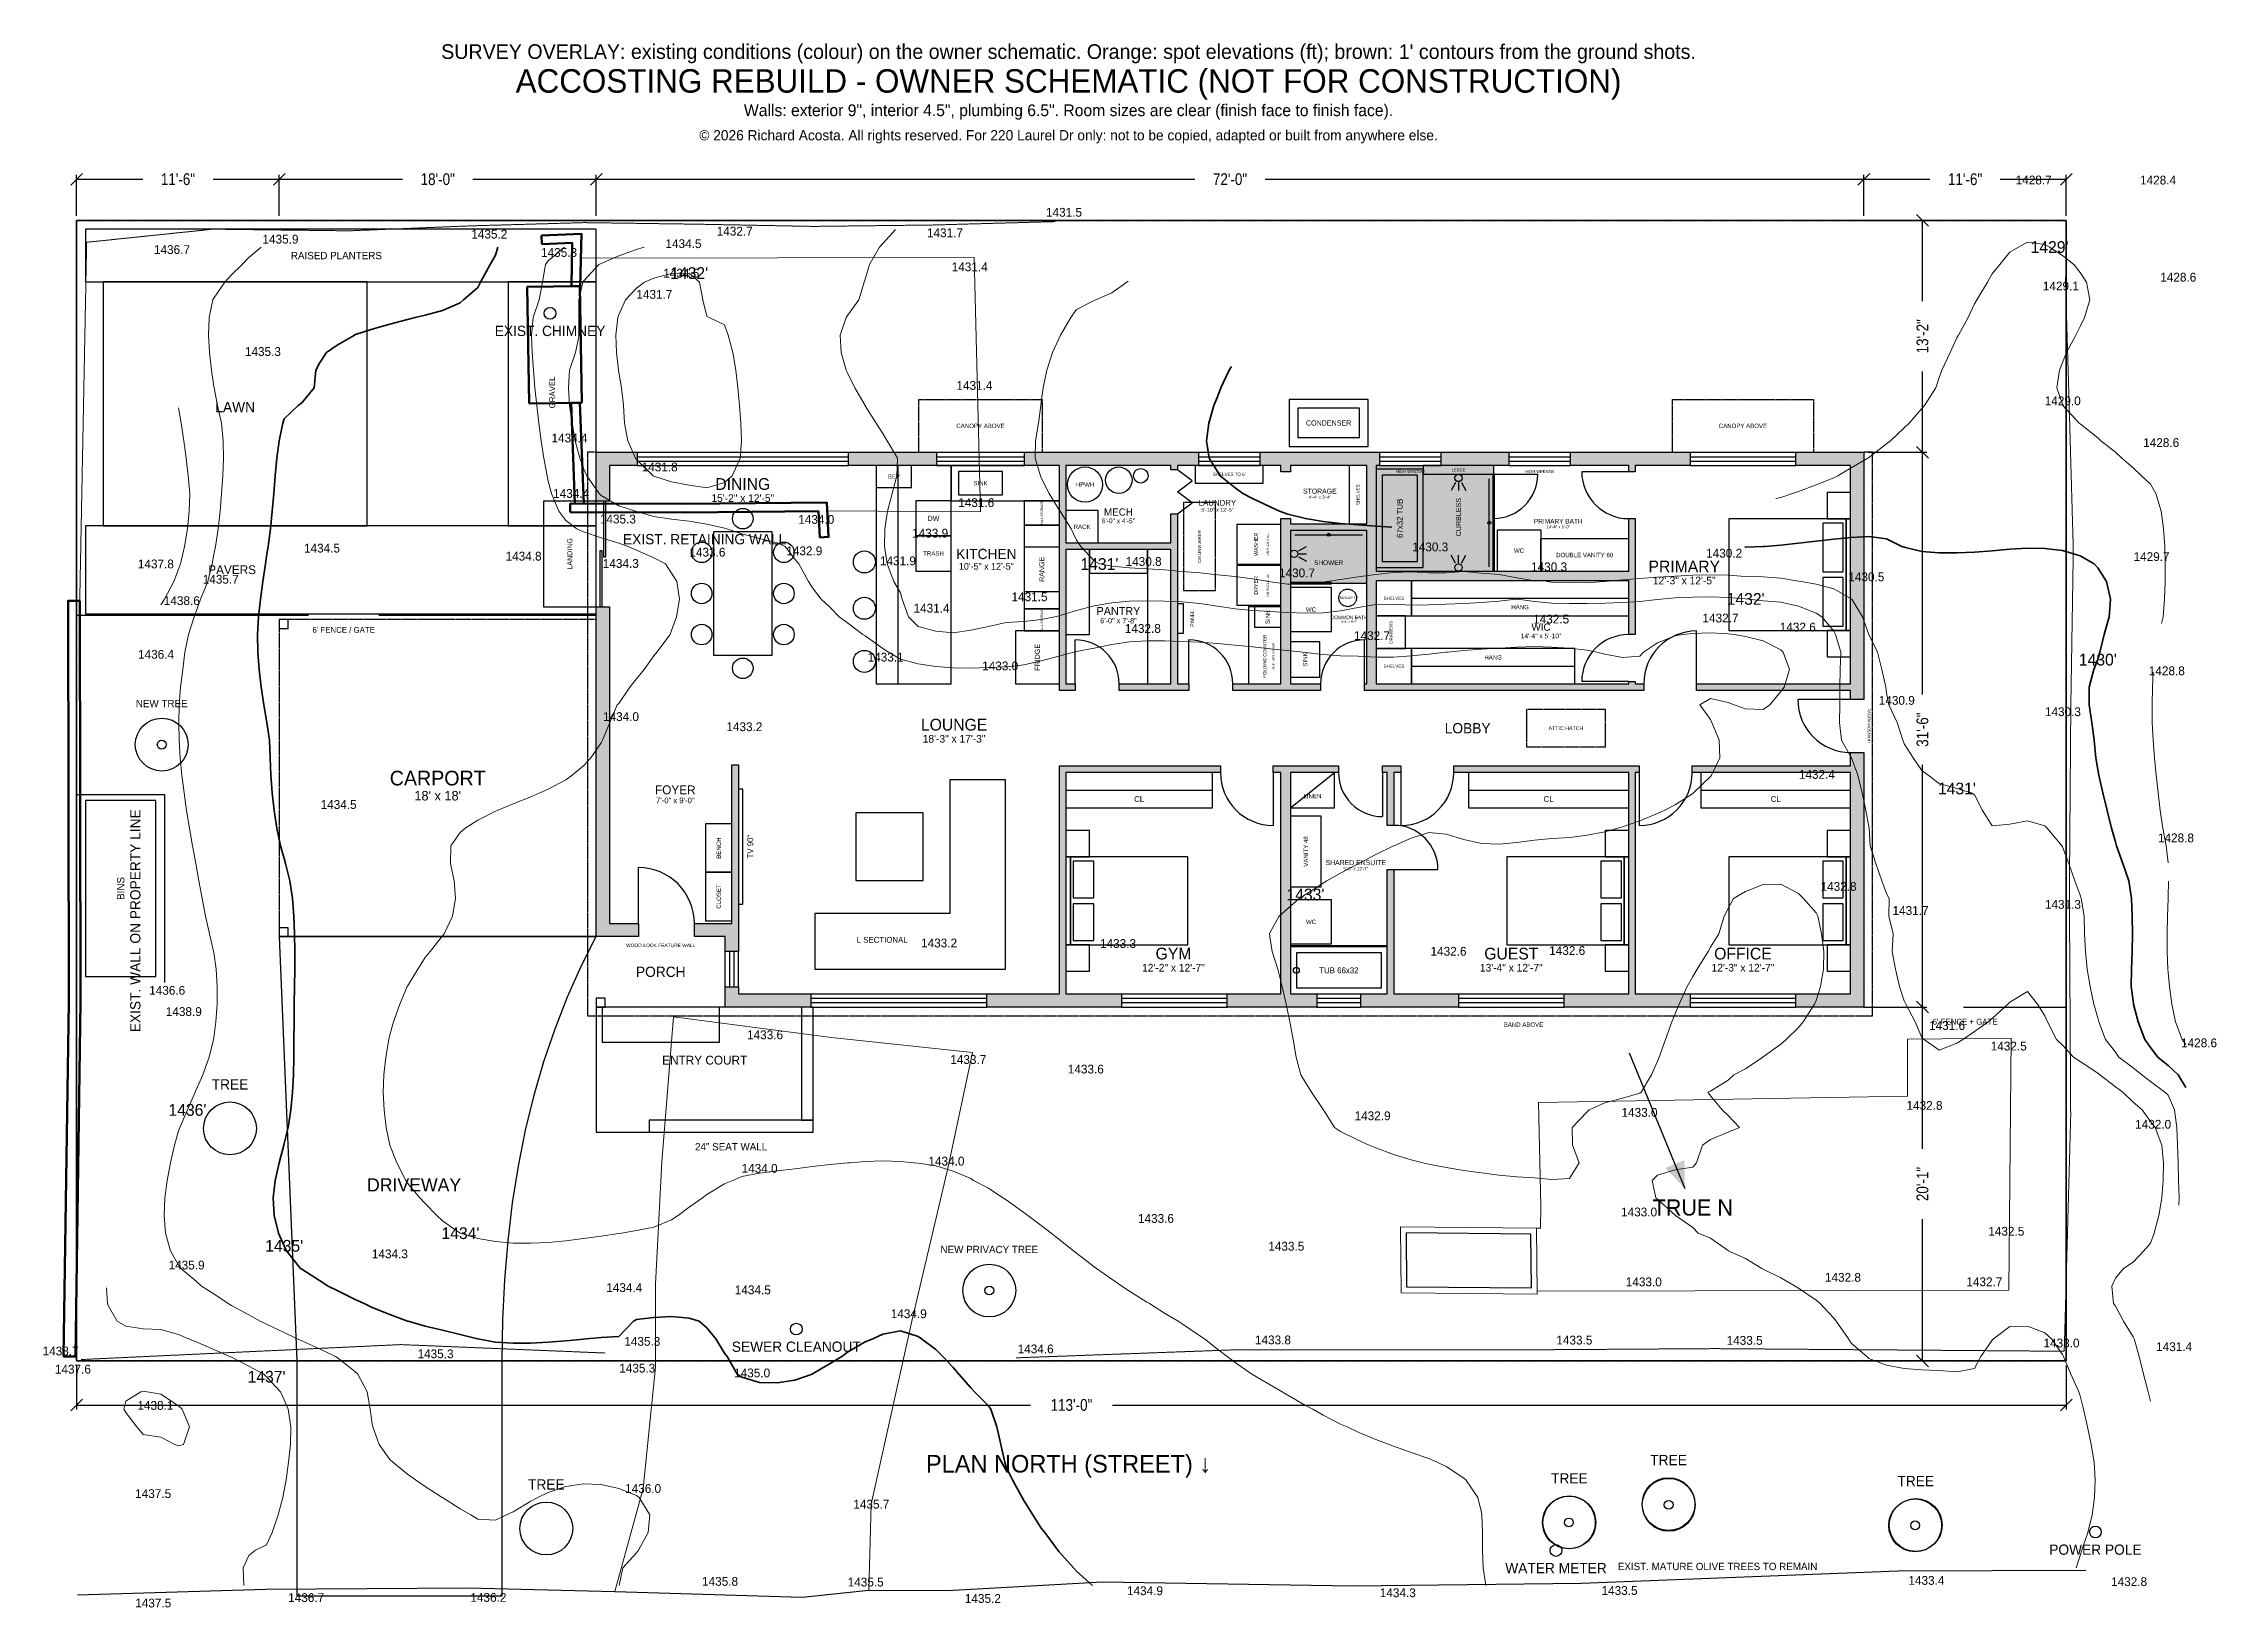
# Model space of a CAD drawing. Header units: inches. Extents: x -21 to 1460, y -168 to 898.
import ezdxf
from ezdxf.enums import TextEntityAlignment as Align

# ---------------------------------------------------------------- set-up
doc = ezdxf.new("R2010")
doc.units = ezdxf.units.IN
doc.linetypes.add('DASHED', pattern=[1.524, 1.27, -0.254])
doc.linetypes.add('DASHED2', pattern=[0.762, 0.635, -0.127])
for name, color, linetype in [('A-ANNO-DIMS', 1, 'Continuous'), ('A-ANNO-TEXT', 7, 'Continuous'), ('A-AREA-IDEN', 7, 'Continuous'), ('A-CANP', 8, 'Continuous'), ('A-CLNG', 8, 'Continuous'), ('A-DOOR', 3, 'Continuous'), ('A-EQPM', 6, 'Continuous'), ('A-FENC', 8, 'Continuous'), ('A-FURN', 9, 'Continuous'), ('A-GLAZ', 4, 'Continuous'), ('A-WALL', 7, 'Continuous'), ('A-WALL-PATT', 8, 'Continuous'), ('C-PROP', 5, 'Continuous'), ('L-PLNT', 3, 'Continuous'), ('L-SITE', 94, 'Continuous'), ('V-SURV-ELEV', 30, 'Continuous'), ('V-SURV-FENC', 3, 'Continuous'), ('V-SURV-LOT', 5, 'Continuous'), ('V-SURV-MISC', 4, 'Continuous'), ('V-SURV-PAVE', 8, 'Continuous'), ('V-SURV-TEXT', 1, 'Continuous'), ('V-SURV-TREE', 3, 'Continuous'), ('V-SURV-UTIL', 6, 'Continuous'), ('V-SURV-WALL', 1, 'Continuous'), ('V-TOPO', 34, 'Continuous')]:
    doc.layers.add(name, color=color, linetype=linetype)
doc.styles.add('OpenSansCondensed-Light', font='OpenSansCondensed-Light.ttf')
doc.dimstyles.new('OWNER', dxfattribs={"dimtxt": 8, "dimasz": 6, "dimexe": 3, "dimexo": 3, "dimgap": 2, "dimtad": 1, "dimtsz": 4, "dimcen": 2.5, "dimazin": 3, "dimtfac": 1, "dimtmove": 0, "dimatfit": 3})

msp = doc.modelspace()

# ---------------------------------------------------------------- texts
at = {"layer": 'A-ANNO-TEXT'}
for s, height, p in [("SURVEY OVERLAY: existing conditions (colour) on the owner schematic. Orange: spot elevations (ft); brown: 1' contours from the ground shots.", 10, (678, 892.25)), ('ACCOSTING REBUILD - OWNER SCHEMATIC (NOT FOR CONSTRUCTION)', 16, (678, 872.25)), ('Walls: exterior 9", interior 4.5", plumbing 6.5". Room sizes are clear (finish face to finish face).', 8, (678, 852.25)), ('© 2026 Richard Acosta. All rights reserved. For 220 Laurel Dr only: not to be copied, adapted or built from anywhere else.', 7, (678, 835.25)), ('RAISED PLANTERS', 5, (179.05, 753.25)), ('LAWN', 7, (110.05, 650)), ('CONDENSER', 3.5, (855.25, 639.2)), ('HIGH WINDOW', 2, (911, 606.2)), ('LEDGE', 2, (943.75, 607.2)), ('HIGH WINDOW', 2, (999, 606.2)), ('BEV', 3, (558.9, 602.7)), ('SINK', 3, (618, 598.2)), ('HPWH', 3, (689.25, 597.2)), ("SHELVES TO 6'", 2.2, (787.5, 604.2)), ('DW', 3.5, (586, 574.2)), ('RACK', 3, (687.25, 568.45)), ('TRASH', 3, (586, 550.2)), ('WC', 3, (985, 552.2)), ('DOUBLE VANITY 60', 3, (1029.75, 549.2)), ('PAVERS', 6, (108, 539.2)), ('SHOWER', 3.2, (855.25, 544)), ('SHELVES', 2.2, (899.75, 519.7)), ('WC', 3, (843.25, 512)), ('HANG', 3, (985.75, 513.7)), ("6' FENCE / GATE", 4, (184, 498.2)), ('SHELVES', 2.2, (899.75, 473.45)), ('HANG', 3, (967.375, 479.45)), ('NEW TREE', 5, (60, 448)), ('LINEN', 3, (844.25, 384.95)), ('CL', 4, (726.125, 382.95)), ('CL', 4, (1005.125, 382.95)), ('CL', 4, (1160, 382.95)), ('WC', 3, (843.25, 299.2)), ('WOOD-LOOK FEATURE WALL', 2.4, (400.1, 283.2)), ('L SECTIONAL', 4, (551, 287)), ('TUB 66x32', 4, (862.25, 266.2)), ("6' FENCE + GATE", 4, (1289, 231.2)), ('24" SEAT WALL', 5, (448.05, 146)), ('TRUE N', 11, (1103.442, 104.602)), ('NEW PRIVACY TREE', 5, (624, 76)), ('PLAN NORTH (STREET) ↓', 12, (678, -70)), ('EXIST. MATURE OLIVE TREES TO REMAIN', 5, (1120.333, -140))]:
    msp.add_text(s, height=height, dxfattribs=at).set_placement(p, align=Align.MIDDLE_CENTER)
for s, height, p in [('GRAVEL', 4, (326.1, 660)), ('SHELVES', 2.2, (875.25, 590.35)), ('TALL STORAGE', 1.6, (659.75, 577.825)), ('67x32 TUB', 4, (903.75, 574.2)), ('CURBLESS', 3.5, (943.75, 575)), ('WASHER', 2.6, (805.75, 556.5)), ('ON PEDESTAL', 1.6, (813.75, 556.5)), ('LANDING', 3.5, (338.1, 550)), ('RANGE', 3.5, (659.75, 539.45)), ('DRYER', 2.6, (805.75, 528.5)), ('ON PEDESTAL', 1.6, (813.75, 528.5)), ('TALL STORAGE', 1.6, (659.75, 504.95)), ('PANEL', 2.5, (762.25, 506)), ('SINK', 3, (813.75, 507)), ('DRAWERS', 2.2, (897.75, 496.575)), ('FOLDING COUNTER', 2.2, (811.75, 480.225)), ('SHELVES ABOVE', 1.6, (817.75, 480.225)), ('FRIDGE', 3.5, (656.75, 479.45)), ('SINK', 3, (839.25, 478)), ('TRANSOM ABOVE', 2, (1223.5, 432.7)), ('BENCH', 3, (439.6, 349.5)), ('TV 90"', 4, (461.1, 350.5)), ('VANITY 48', 3, (839.75, 347.2)), ('BINS', 5, (32, 322)), ('CLOSET', 3, (439.6, 316.5))]:
    msp.add_text(s, height=height, rotation=90, dxfattribs=at).set_placement(p, align=Align.MIDDLE_CENTER)
at = {"layer": 'A-AREA-IDEN'}
for s, height, p in [('DINING', 8, (456, 597.6)), ('STORAGE', 3.4, (849.25, 592.73)), ('15\'-2" x 12\'-5"', 5.2, (456, 588)), ('MECH', 5, (712, 578.5)), ('LAUNDRY', 4, (779.5, 584.8)), ('5\'-10" x 12\'-5"', 2.6, (779.5, 580)), ('4\'-4" x 3\'-4"', 2.21, (849.25, 588.65)), ('6\'-0" x 4\'-5"', 3.25, (712, 572.5)), ('PRIMARY BATH', 3.2, (1011.75, 572.24)), ('14\'-4" x 6\'-0"', 2.08, (1011.75, 568.4)), ('KITCHEN', 7, (622, 549.9)), ('10\'-5" x 12\'-5"', 4.55, (622, 541.5)), ('PRIMARY', 8, (1097.625, 541.425)), ('12\'-3" x 12\'-5"', 5.2, (1097.625, 531.825)), ('PANTRY', 5.5, (712, 511.05)), ('6\'-0" x 7\'-8"', 3.575, (712, 504.45)), ('COMMON BATH', 2.4, (869.25, 506.68)), ('4\'-4" x 8\'-9"', 1.56, (869.25, 503.8)), ('14\'-4" x 5\'-10"', 3.25, (1000, 494.075)), ('WIC', 5, (1000, 500.075)), ('LOUNGE', 8, (600, 433.6)), ('LOBBY', 7, (950, 431.2)), ('18\'-3" x 17\'-3"', 5.2, (600, 424)), ('CARPORT', 10, (248.1, 397.2)), ("18' x 18'", 6.5, (248.1, 385.2)), ('FOYER', 6, (410, 389.2)), ('7\'-0" x 9\'-0"', 3.9, (410, 382)), ('SHARED ENSUITE', 3.4, (873.75, 339.58)), ('5\'-6" x 12\'-7"', 2.21, (873.75, 335.5)), ('GYM', 8, (749.5, 277.6)), ('GUEST', 8, (979.75, 277.6)), ('OFFICE', 8, (1137.625, 277.6)), ('PORCH', 7, (400.1, 265.2)), ('12\'-2" x 12\'-7"', 5.2, (749.5, 268)), ('13\'-4" x 12\'-7"', 5.2, (979.75, 268)), ('12\'-3" x 12\'-7"', 5.2, (1137.625, 268)), ('ENTRY COURT', 6, (430.05, 205)), ('DRIVEWAY', 9, (232, 120))]:
    msp.add_text(s, height=height, dxfattribs=at).set_placement(p, align=Align.MIDDLE_CENTER)
at = {"layer": 'A-CANP'}
for s, p in [('CANOPY ABOVE', (618, 637.2)), ('CANOPY ABOVE', (1137.6, 637.2)), ('BAND ABOVE', (988.05, 229.2))]:
    msp.add_text(s, height=3, dxfattribs=at).set_placement(p, align=Align.MIDDLE_CENTER)
at = {"layer": 'A-CLNG'}
msp.add_text('CEILING AIRER', height=2.2, rotation=90, dxfattribs=at).set_placement((767.25, 555), align=Align.MIDDLE_CENTER)
for s, height, p in [('SKYLIGHT', 1.6, (868.25, 520)), ('ATTIC HATCH', 2.6, (1017, 431.2))]:
    msp.add_text(s, height=height, dxfattribs=at).set_placement(p, align=Align.MIDDLE_CENTER)
at = {"layer": 'V-SURV-ELEV'}
for s, p in [('1428.7', (1335.761, 804.734)), ('1428.4', (1420.52, 804.701)), ('1431.5', (674.909, 782.729)), ('1435.2', (283.24, 767.877)), ('1432.7', (450.498, 769.875)), ('1431.7', (593.768, 768.776)), ('1436.7', (66.95, 757.316)), ('1435.9', (140.936, 764.439)), ('1435.3', (330.785, 755.382)), ('1434.5', (415.57, 761.353)), ('1434.5', (414.071, 741.234)), ('1431.4', (610.643, 745.563)), ('1428.6', (1434.292, 738.528)), ('1431.7', (395.729, 726.817)), ('1429.1', (1354.271, 732.508)), ('1435.3', (128.958, 687.85)), ('1431.4', (613.885, 664.766)), ('1429.0', (1355.543, 654.271)), ('1434.4', (337.922, 628.931)), ('1428.6', (1422.65, 625.78)), ('1431.8', (399.342, 609.19)), ('1434.4', (339.02, 591.158)), ('1431.6', (615.081, 584.898)), ('1435.3', (370.871, 573.71)), ('1434.0', (506.098, 573.467)), ('1433.9', (583.684, 564.114)), ('1434.5', (169.228, 553.903)), ('1434.8', (306.603, 548.43)), ('1433.6', (431.889, 551.12)), ('1432.9', (497.924, 552.027)), ('1431.9', (561.704, 545.223)), ('1430.3', (924.498, 554.707)), ('1430.2', (1124.798, 550.445)), ('1429.7', (1416.081, 548.114)), ('1437.8', (56, 543.119)), ('1435.7', (100.217, 532.681)), ('1434.3', (372.864, 543.463)), ('1430.8', (729.157, 544.803)), ('1430.7', (833.696, 537.012)), ('1430.3', (1005.502, 541.158)), ('1430.5', (1221.701, 534.348)), ('1438.6', (73.696, 518.096)), ('1431.5', (651.413, 520.742)), ('1431.4', (584.642, 512.988)), ('1432.5', (1006.901, 505.552)), ('1432.7', (1122.306, 506.261)), ('1432.8', (728.642, 499.158)), ('1432.7', (884.816, 494.234)), ('1432.6', (1174.98, 500.101)), ('1436.4', (56.105, 481.535)), ('1433.1', (553.35, 479.638)), ('1433.0', (631.431, 473.64)), ('1428.8', (1426.483, 470.304)), ('1430.9', (1242.462, 450.149)), ('1430.3', (1355.688, 442.424)), ('1434.0', (372.998, 439.084)), ('1433.2', (457.086, 432.19)), ('1432.4', (1188.016, 399.697)), ('1434.5', (180.549, 379.2)), ('1428.8', (1432.723, 356.442)), ('1432.8', (1202.776, 323.376)), ('1431.3', (1355.694, 311.167)), ('1431.7', (1251.829, 306.979)), ('1433.2', (589.786, 284.813)), ('1433.3', (711.732, 284.458)), ('1432.6', (936.976, 279.18)), ('1432.6', (1017.832, 279.656)), ('1436.6', (63.712, 252.568)), ('1438.9', (75.039, 238.086)), ('1433.6', (471.169, 222.279)), ('1431.6', (1276.745, 228.591)), ('1433.7', (609.676, 205.431)), ('1432.5', (1318.762, 214.576)), ('1428.6', (1448.453, 216.777)), ('1433.6', (689.764, 198.909)), ('1432.9', (885.209, 167.098)), ('1433.0', (1067.131, 169.388)), ('1432.8', (1261.368, 174.148)), ('1432.0', (1417.165, 161.286)), ('1434.0', (467.449, 131.261)), ('1434.0', (594.806, 136.191)), ('1433.0', (1066.843, 101.533)), ('1433.6', (737.57, 97.137)), ('1432.5', (1317.119, 88.41)), ('1434.3', (215.474, 72.982)), ('1433.5', (826.392, 78.202)), ('1435.9', (76.938, 65.376)), ('1432.8', (1205.759, 56.993)), ('1434.4', (375.23, 49.993)), ('1434.5', (462.836, 48.458)), ('1433.0', (1070.039, 53.896)), ('1432.7', (1302.171, 53.974)), ('1434.9', (569.11, 32.198)), ('1435.3', (387.52, 13.371)), ('1433.8', (817.3, 14.356)), ('1433.5', (1022.727, 14.245)), ('1433.5', (1138.751, 14.038)), ('1433.0', (1354.719, 12.243)), ('1438.7', (-8.939, 6.787)), ('1435.3', (246.622, 4.9)), ('1434.6', (655.587, 8.203)), ('1431.4', (1431.49, 9.73)), ('1437.6', (-0.549, -5.546)), ('1435.3', (384.075, -4.873)), ('1435.0', (462.359, -8.15)), ('1438.1', (55.69, -30.247)), ('1437.5', (54.165, -90.368)), ('1436.0', (388.059, -86.903)), ('1435.7', (543.592, -97.599)), ('1435.8', (440.492, -150.161)), ('1435.5', (539.747, -150.638)), ('1433.4', (1262.663, -149.509)), ('1432.8', (1400.783, -150.379)), ('1437.5', (54.22, -164.909)), ('1436.7', (158.442, -161.228)), ('1436.2', (282.633, -161.103)), ('1435.2', (619.611, -161.837)), ('1434.9', (730.102, -156.544)), ('1434.3', (902.396, -157.922)), ('1433.5', (1053.521, -156.386))]:
    msp.add_text(s, height=6, dxfattribs=at).set_placement(p, align=Align.MIDDLE_CENTER)
at = {"layer": 'V-SURV-TEXT'}
msp.add_text('EXIST. RETAINING WALL', height=7, dxfattribs=at).set_placement((430, 560), align=Align.MIDDLE_CENTER)
msp.add_text('EXIST. WALL ON PROPERTY LINE', height=7, rotation=90, dxfattribs=at).set_placement((42, 300), align=Align.MIDDLE_CENTER)
at = {"layer": 'V-SURV-TREE'}
for p in [(106.524, 188.49), (1086.932, -67.505), (322.106, -84.118), (1019.325, -79.974), (1255.361, -81.801)]:
    msp.add_text('TREE', height=7, dxfattribs=at).set_placement(p, align=Align.MIDDLE_CENTER)
at = {"layer": 'V-SURV-UTIL'}
for s, p in [('EXIST. CHIMNEY', (324.653, 701.915)), ('SEWER CLEANOUT', (492.454, 9.747)), ('POWER POLE', (1377.824, -128.556)), ('WATER METER', (1010.224, -141.139))]:
    msp.add_text(s, height=7, dxfattribs=at).set_placement(p, align=Align.MIDDLE_CENTER)
at = {"layer": 'V-TOPO'}
for s, p in [("1429'", (1346.587, 759.091)), ("1432'", (419.451, 741.308)), ("1431'", (699.04, 543.091)), ("1432'", (1139.451, 519.283)), ("1430'", (1379.451, 477.913)), ("1431'", (1283.451, 390.092)), ("1433'", (839.451, 317.844)), ("1436'", (77.506, 171.091)), ("1434'", (263.589, 87.091)), ("1435'", (143.451, 78.485)), ("1437'", (131.451, -10.735))]:
    msp.add_text(s, height=8, dxfattribs=at).set_placement(p, align=Align.MIDDLE_CENTER)

# ---------------------------------------------------------------- blocks, each defined once
blk = doc.blocks.new('_OBLIQUE')
at = {"color": 0, "linetype": 'BYBLOCK'}
blk.add_line((-0.5, -0.5), (0.5, 0.5), dxfattribs=at)
blk = doc.blocks.new('*D1')
for p, q in [((2, 780.25), (2, 808.25)), ((2, 805.25), (47.05, 805.25)), ((95.05, 805.25), (140.1, 805.25)), ((140.1, 780.25), (140.1, 808.25))]:
    blk.add_line(p, q)
at = {"layer": 'Defpoints'}
for p in [(2, 805.25), (2, 777.25), (140.1, 777.25)]:
    blk.add_point(p, dxfattribs=at)
at = {"layer": 'A-ANNO-DIMS', "xscale": 8, "yscale": 8}
for p in [(2, 805.25), (140.1, 805.25)]:
    blk.add_blockref('_OBLIQUE', p, dxfattribs=at)
at = {"layer": 'A-ANNO-DIMS', "insert": (71.05, 805.25), "char_height": 8, "attachment_point": 5, "style": 'OpenSansCondensed-Light'}
blk.add_mtext('11\'-6"', dxfattribs=at)
blk = doc.blocks.new('*D2')
for p, q in [((140.1, 780.25), (140.1, 808.25)), ((140.1, 805.25), (224.1, 805.25)), ((272.1, 805.25), (356.1, 805.25)), ((356.1, 780.25), (356.1, 808.25))]:
    blk.add_line(p, q)
at = {"layer": 'Defpoints'}
for p in [(140.1, 805.25), (140.1, 777.25), (356.1, 777.25)]:
    blk.add_point(p, dxfattribs=at)
at = {"layer": 'A-ANNO-DIMS', "xscale": 8, "yscale": 8}
for p in [(140.1, 805.25), (356.1, 805.25)]:
    blk.add_blockref('_OBLIQUE', p, dxfattribs=at)
at = {"layer": 'A-ANNO-DIMS', "insert": (248.1, 805.25), "char_height": 8, "attachment_point": 5, "style": 'OpenSansCondensed-Light'}
blk.add_mtext('18\'-0"', dxfattribs=at)
blk = doc.blocks.new('*D3')
for p, q in [((356.1, 780.25), (356.1, 808.25)), ((356.1, 805.25), (764.05, 805.25)), ((812.05, 805.25), (1220, 805.25)), ((1220, 780.25), (1220, 808.25))]:
    blk.add_line(p, q)
at = {"layer": 'Defpoints'}
for p in [(356.1, 805.25), (356.1, 777.25), (1220, 777.25)]:
    blk.add_point(p, dxfattribs=at)
at = {"layer": 'A-ANNO-DIMS', "xscale": 8, "yscale": 8}
for p in [(356.1, 805.25), (1220, 805.25)]:
    blk.add_blockref('_OBLIQUE', p, dxfattribs=at)
at = {"layer": 'A-ANNO-DIMS', "insert": (788.05, 805.25), "char_height": 8, "attachment_point": 5, "style": 'OpenSansCondensed-Light'}
blk.add_mtext('72\'-0"', dxfattribs=at)
blk = doc.blocks.new('*D4')
for p, q in [((1220, 780.25), (1220, 808.25)), ((1220, 805.25), (1265, 805.25)), ((1313, 805.25), (1358, 805.25)), ((1358, 780.25), (1358, 808.25))]:
    blk.add_line(p, q)
at = {"layer": 'Defpoints'}
for p in [(1220, 805.25), (1220, 777.25), (1358, 777.25)]:
    blk.add_point(p, dxfattribs=at)
at = {"layer": 'A-ANNO-DIMS', "xscale": 8, "yscale": 8}
for p in [(1220, 805.25), (1358, 805.25)]:
    blk.add_blockref('_OBLIQUE', p, dxfattribs=at)
at = {"layer": 'A-ANNO-DIMS', "insert": (1289, 805.25), "char_height": 8, "attachment_point": 5, "style": 'OpenSansCondensed-Light'}
blk.add_mtext('11\'-6"', dxfattribs=at)
blk = doc.blocks.new('*D5')
for p, q in [((2, -3), (2, -33)), ((1358, -3), (1358, -33)), ((2, -30), (652, -30)), ((708, -30), (1358, -30))]:
    blk.add_line(p, q)
at = {"layer": 'Defpoints'}
for p in [(2, 0), (1358, 0), (2, -30)]:
    blk.add_point(p, dxfattribs=at)
at = {"layer": 'A-ANNO-DIMS', "xscale": 8, "yscale": 8}
for p in [(2, -30), (1358, -30)]:
    blk.add_blockref('_OBLIQUE', p, dxfattribs=at)
at = {"layer": 'A-ANNO-DIMS', "insert": (680, -30), "char_height": 8, "attachment_point": 5, "style": 'OpenSansCondensed-Light'}
blk.add_mtext('113\'-0"', dxfattribs=at)
blk = doc.blocks.new('*D6')
for p, q in [((1223, 241.2), (1263, 241.2)), ((1260, 144.6), (1260, 241.2)), ((1260, 0), (1260, 96.6)), ((1223, 0), (1263, 0))]:
    blk.add_line(p, q)
at = {"layer": 'Defpoints'}
for p in [(1220, 241.2), (1220, 0), (1260, 0)]:
    blk.add_point(p, dxfattribs=at)
at = {"layer": 'A-ANNO-DIMS', "xscale": 8, "yscale": 8, "rotation": 90}
for p in [(1260, 241.2), (1260, 0)]:
    blk.add_blockref('_OBLIQUE', p, dxfattribs=at)
at = {"layer": 'A-ANNO-DIMS', "insert": (1260, 120.6), "char_height": 8, "attachment_point": 5, "rotation": 90, "style": 'OpenSansCondensed-Light'}
blk.add_mtext('20\'-1"', dxfattribs=at)
blk = doc.blocks.new('*D7')
for p, q in [((1223, 619.2), (1263, 619.2)), ((1260, 454.2), (1260, 619.2)), ((1260, 241.2), (1260, 406.2)), ((1223, 241.2), (1263, 241.2))]:
    blk.add_line(p, q)
at = {"layer": 'Defpoints'}
for p in [(1220, 619.2), (1220, 241.2), (1260, 241.2)]:
    blk.add_point(p, dxfattribs=at)
at = {"layer": 'A-ANNO-DIMS', "xscale": 8, "yscale": 8, "rotation": 90}
for p in [(1260, 619.2), (1260, 241.2)]:
    blk.add_blockref('_OBLIQUE', p, dxfattribs=at)
at = {"layer": 'A-ANNO-DIMS', "insert": (1260, 430.2), "char_height": 8, "attachment_point": 5, "rotation": 90, "style": 'OpenSansCondensed-Light'}
blk.add_mtext('31\'-6"', dxfattribs=at)
blk = doc.blocks.new('*D8')
for p, q in [((1223, 777.25), (1263, 777.25)), ((1260, 722.225), (1260, 777.25)), ((1260, 619.2), (1260, 674.225)), ((1223, 619.2), (1263, 619.2))]:
    blk.add_line(p, q)
at = {"layer": 'Defpoints'}
for p in [(1220, 777.25), (1220, 619.2), (1260, 619.2)]:
    blk.add_point(p, dxfattribs=at)
at = {"layer": 'A-ANNO-DIMS', "xscale": 8, "yscale": 8, "rotation": 90}
for p in [(1260, 777.25), (1260, 619.2)]:
    blk.add_blockref('_OBLIQUE', p, dxfattribs=at)
at = {"layer": 'A-ANNO-DIMS', "insert": (1260, 698.225), "char_height": 8, "attachment_point": 5, "rotation": 90, "style": 'OpenSansCondensed-Light'}
blk.add_mtext('13\'-2"', dxfattribs=at)

# ---------------------------------------------------------------- dimensions: what is measured, and where the dimension line sits
at = {"layer": 'A-ANNO-DIMS'}
for base, p1, p2, text, picture, middle in [((2, 805.25), (2, 777.25), (140.1, 777.25), '11\'-6"', '*D1', (71.05, 805.25)), ((140.1, 805.25), (140.1, 777.25), (356.1, 777.25), '18\'-0"', '*D2', (248.1, 805.25)), ((356.1, 805.25), (356.1, 777.25), (1220, 777.25), '72\'-0"', '*D3', (788.05, 805.25)), ((1220, 805.25), (1220, 777.25), (1358, 777.25), '11\'-6"', '*D4', (1289, 805.25)), ((2, -30), (2, 0), (1358, 0), '113\'-0"', '*D5', (680, -30))]:
    dim = msp.add_linear_dim(base=base, p1=p1, p2=p2, text=text, dimstyle='OWNER', dxfattribs=at)
    dim.commit()
    dim.dimension.update_dxf_attribs({"geometry": picture, "text_midpoint": middle})
for base, p1, p2, text, picture, middle in [((1260, 619.2), (1220, 619.2), (1220, 777.25), '13\'-2"', '*D8', (1260, 698.225)), ((1260, 241.2), (1220, 241.2), (1220, 619.2), '31\'-6"', '*D7', (1260, 430.2)), ((1260, 0), (1220, 0), (1220, 241.2), '20\'-1"', '*D6', (1260, 120.6))]:
    dim = msp.add_linear_dim(base=base, p1=p1, p2=p2, angle=90, text=text, dimstyle='OWNER', dxfattribs=at)
    dim.commit()
    dim.dimension.update_dxf_attribs({"geometry": picture, "text_midpoint": middle})

# ---------------------------------------------------------------- hatches: boundary and pattern name
at = {"layer": 'A-EQPM', "transparency": 33554495}
for points in [[(887.75, 538.2), (967.75, 538.2), (967.75, 610.2), (887.75, 610.2)], [(829.25, 530), (881.25, 530), (881.25, 566), (829.25, 566)]]:
    msp.add_hatch(color=151, dxfattribs=at).paths.add_polyline_path(points)
at = {"layer": 'A-WALL-PATT'}
for points in [[(356.1, 610.2), (356.1, 619.2), (365.1, 619.2), (384, 619.2), (384, 610.2), (365.1, 610.2), (365.1, 586), (356.1, 586), (356.1, 610.2)], [(588, 619.2), (588, 610.2), (528, 610.2), (528, 619.2), (588, 619.2)], [(766.5, 619.2), (766.5, 610.2), (752.25, 610.2), (752.25, 607.2), (747.75, 607.2), (747.75, 610.2), (676.25, 610.2), (676.25, 557.45), (747.75, 557.45), (747.75, 577.2), (752.25, 577.2), (752.25, 461.45), (760, 461.45), (760, 456.95), (712.5, 456.95), (712.5, 461.45), (747.75, 461.45), (747.75, 552.95), (676.25, 552.95), (676.25, 461.45), (682.5, 461.45), (682.5, 456.95), (671.75, 456.95), (671.75, 457), (671.75, 461.45), (671.75, 610.2), (648, 610.2), (648, 619.2), (766.5, 619.2)], [(890, 619.2), (890, 610.2), (887.75, 610.2), (887.75, 538.2), (1059.75, 538.2), (1059.75, 574), (1064.25, 574), (1064.25, 495), (1059.75, 495), (1059.75, 531.7), (887.75, 531.7), (887.75, 461.45), (1059.75, 461.45), (1059.75, 463), (1064.25, 463), (1064.25, 461.45), (1070, 461.45), (1070, 456.95), (879.75, 456.95), (879.75, 461.45), (881.25, 461.45), (881.25, 566), (829.25, 566), (829.25, 461.45), (849.75, 461.45), (849.75, 456.95), (790, 456.95), (790, 461.45), (822.75, 461.45), (822.75, 574), (829.25, 574), (829.25, 570.5), (881.25, 570.5), (881.25, 610.2), (829.25, 610.2), (829.25, 606), (822.75, 606), (822.75, 610.2), (808.5, 610.2), (808.5, 619.2), (890, 619.2)], [(978, 619.2), (978, 610.2), (932, 610.2), (932, 619.2), (978, 619.2)], [(1101.6, 619.2), (1101.6, 610.2), (1064.25, 610.2), (1064.25, 606), (1059.75, 606), (1059.75, 610.2), (1020, 610.2), (1020, 619.2), (1101.6, 619.2)], [(1211, 619.2), (1220, 619.2), (1220, 610.2), (1220, 450.7), (1211, 450.7), (1211, 456.95), (1106, 456.95), (1106, 461.45), (1211, 461.45), (1211, 610.2), (1173.6, 610.2), (1173.6, 619.2), (1211, 619.2)], [(356.1, 289.2), (356.1, 298.2), (356.1, 514), (365.1, 514), (365.1, 298.2), (385, 298.2), (385, 289.2), (365.1, 289.2), (356.1, 289.2)], [(1220, 250.2), (1220, 241.2), (1211, 241.2), (1173.6, 241.2), (1173.6, 250.2), (1211, 250.2), (1211, 400.95), (1103, 400.95), (1103, 405.45), (1211, 405.45), (1211, 414.7), (1220, 414.7), (1220, 250.2)], [(444.1, 289.2), (423, 289.2), (423, 298.2), (444.1, 298.2), (448.6, 298.2), (448.6, 406.2), (453.1, 406.2), (453.1, 298.2), (453.1, 289.2), (453.1, 279), (444.1, 279), (444.1, 289.2)], [(622.4, 241.2), (622.4, 250.2), (671.75, 250.2), (671.75, 400.95), (671.75, 405.45), (676.25, 405.45), (781.5, 405.45), (781.5, 400.95), (676.25, 400.95), (676.25, 250.2), (714, 250.2), (714, 241.2), (622.4, 241.2)], [(786, 241.2), (786, 250.2), (822.75, 250.2), (822.75, 400.95), (817.5, 400.95), (817.5, 405.45), (822.75, 405.45), (829.25, 405.45), (862, 405.45), (862, 400.95), (829.25, 400.95), (829.25, 250.2), (847.25, 250.2), (847.25, 241.2), (786, 241.2)], [(895.25, 405.45), (899.75, 405.45), (904.5, 405.45), (904.5, 400.95), (899.75, 400.95), (899.75, 365), (895.25, 365), (895.25, 400.95), (892, 400.95), (892, 405.45), (895.25, 405.45)], [(1015.75, 241.2), (1015.75, 250.2), (1059.75, 250.2), (1059.75, 400.95), (940.5, 400.95), (940.5, 405.45), (1059.75, 405.45), (1064.25, 405.45), (1067, 405.45), (1067, 400.95), (1064.25, 400.95), (1064.25, 250.2), (1101.6, 250.2), (1101.6, 241.2), (1015.75, 241.2)], [(877.25, 241.2), (877.25, 250.2), (895.25, 250.2), (895.25, 335), (899.75, 335), (899.75, 250.2), (943.75, 250.2), (943.75, 241.2), (877.25, 241.2)], [(453.1, 241.2), (444.1, 241.2), (444.1, 250.2), (444.1, 255), (453.1, 255), (453.1, 250.2), (502.4, 250.2), (502.4, 241.2), (453.1, 241.2)]]:
    msp.add_hatch(color=8, dxfattribs=at).paths.add_polyline_path(points)

# ---------------------------------------------------------------- linework, layer by layer
at = {"layer": 'A-ANNO-TEXT'}
msp.add_line((1060, 210), (1098.107, 117.545), dxfattribs=at)
msp.add_solid([(1098.107, 117.545), (1097.72, 136.855), (1084.776, 131.52)], dxfattribs=at)
at = {"layer": 'A-CANP', "linetype": 'DASHED'}
for points in [[(576, 619.2), (576, 655.2), (660, 655.2), (660, 619.2)], [(1089.6, 619.2), (1089.6, 655.2), (1185.6, 655.2), (1185.6, 619.2)], [(356.1, 619.2), (350.1, 619.2), (350.1, 235.2), (1226, 235.2), (1226, 619.2), (1220, 619.2)]]:
    msp.add_lwpolyline(points, dxfattribs=at)
at = {"layer": 'A-CLNG', "linetype": 'DASHED'}
for points in [[(756.25, 525), (778.25, 525), (778.25, 585), (756.25, 585)], [(990, 418.45), (1044, 418.45), (1044, 443.95), (990, 443.95)]]:
    msp.add_lwpolyline(points, close=True, dxfattribs=at)
msp.add_circle((868.25, 520), 6, dxfattribs=at)
at = {"layer": 'A-DOOR'}
for p, q in [((762.25, 599.7), (752.25, 607.2)), ((752.25, 592.2), (762.25, 599.7)), ((967.75, 604.2), (997.75, 604.2)), ((1059.75, 606), (1027.75, 606)), ((762.25, 584.7), (752.25, 592.2)), ((752.25, 577.2), (762.25, 584.7)), ((682.5, 461.45), (682.5, 491.45)), ((760, 461.45), (760, 491.45)), ((879.75, 461.45), (879.75, 491.45)), ((1106, 461.45), (1106, 497.45)), ((1059.75, 463), (1027.75, 463)), ((1211, 450.7), (1175, 450.7)), ((817.5, 400.95), (817.5, 364.95)), ((892, 400.95), (892, 370.95)), ((904.5, 400.95), (904.5, 364.95)), ((1067, 400.95), (1067, 364.95)), ((385, 298.2), (385, 336.2)), ((899.75, 335), (929.75, 335))]:
    msp.add_line(p, q, dxfattribs=at)
for centre, radius, start, end in [((967.75, 604.2), 30, 270, 360), ((1059.75, 606), 32, 180, 270), ((682.5, 461.45), 30, 0, 90), ((760, 461.45), 30, 0, 90), ((879.75, 461.45), 30, 90, 180), ((1059.75, 463), 32, 90, 180), ((1106, 461.45), 36, 90, 180), ((1211, 450.7), 36, 180, 270), ((817.5, 400.95), 36, 180, 270), ((892, 400.95), 30, 180, 270), ((904.5, 400.95), 36, -90, 0), ((1067, 400.95), 36, -90, 0), ((899.75, 335), 30, 0, 90), ((385, 298.2), 38, 0, 90)]:
    msp.add_arc(centre, radius, start, end, dxfattribs=at)
at = {"layer": 'A-EQPM'}
for p, q in [((561.9, 461.45), (561.9, 610.2)), ((941.75, 598.7), (938.75, 593.2)), ((943.75, 598.7), (943.75, 593.2)), ((945.75, 598.7), (948.75, 593.2)), ((964.75, 541.2), (964.75, 601.2)), ((832.25, 563), (878.25, 563)), ((834.75, 552), (840.25, 555)), ((834.75, 550), (840.25, 550)), ((834.75, 548), (840.25, 545)), ((941.75, 543.7), (938.75, 549.2)), ((943.75, 543.7), (943.75, 549.2)), ((945.75, 543.7), (948.75, 549.2)), ((829.25, 283.2), (895.25, 283.2))]:
    msp.add_line(p, q, dxfattribs=at)
for points in [[(834.25, 629.2), (876.25, 629.2), (876.25, 649.2), (834.25, 649.2)], [(546.9, 461.45), (598, 461.45), (598, 610.2), (546.9, 610.2)], [(546.9, 595.2), (570.9, 595.2), (570.9, 610.2), (546.9, 610.2)], [(598, 586.2), (671.75, 586.2), (671.75, 610.2), (598, 610.2)], [(887.75, 540.7), (919.75, 540.7), (919.75, 607.7), (887.75, 607.7)], [(919.75, 604.2), (967.75, 604.2), (967.75, 610.2), (919.75, 610.2)], [(603, 590.2), (633, 590.2), (633, 606.2), (603, 606.2)], [(891.75, 544.7), (915.75, 544.7), (915.75, 603.7), (891.75, 603.7)], [(574, 562.2), (598, 562.2), (598, 586.2), (574, 586.2)], [(647.75, 569.45), (671.75, 569.45), (671.75, 586.2), (647.75, 586.2)], [(676.25, 557.45), (698.25, 557.45), (698.25, 579.45), (676.25, 579.45)], [(647.75, 512.45), (671.75, 512.45), (671.75, 569.45), (647.75, 569.45)], [(792.75, 543), (822.75, 543), (822.75, 570), (792.75, 570)], [(829.25, 530), (881.25, 530), (881.25, 566), (829.25, 566)], [(970, 538.2), (1000, 538.2), (1000, 566.2), (970, 566.2)], [(574, 538.2), (598, 538.2), (598, 562.2), (574, 562.2)], [(647.75, 524.45), (671.75, 524.45), (671.75, 554.45), (647.75, 554.45)], [(676.25, 495), (692.25, 495), (692.25, 552.95), (676.25, 552.95)], [(692.25, 536.95), (731.75, 536.95), (731.75, 552.95), (692.25, 552.95)], [(731.75, 461.45), (747.75, 461.45), (747.75, 552.95), (731.75, 552.95)], [(999.75, 538.2), (1059.75, 538.2), (1059.75, 560.2), (999.75, 560.2)], [(792.75, 515), (822.75, 515), (822.75, 542), (792.75, 542)], [(829.25, 497), (857.25, 497), (857.25, 527), (829.25, 527)], [(647.75, 497.45), (671.75, 497.45), (671.75, 512.45), (647.75, 512.45)], [(752.25, 496), (756.25, 496), (756.25, 516), (752.25, 516)], [(804.75, 500), (822.75, 500), (822.75, 514), (804.75, 514)], [(641.75, 461.45), (671.75, 461.45), (671.75, 497.45), (641.75, 497.45)], [(829.25, 466), (849.25, 466), (849.25, 490), (829.25, 490)], [(829.25, 323.2), (850.25, 323.2), (850.25, 371.2), (829.25, 371.2)], [(829.25, 284.2), (857.25, 284.2), (857.25, 314.2), (829.25, 314.2)], [(829.25, 250.2), (895.25, 250.2), (895.25, 282.2), (829.25, 282.2)], [(833.25, 254.2), (891.25, 254.2), (891.25, 278.2), (833.25, 278.2)]]:
    msp.add_lwpolyline(points, close=True, dxfattribs=at)
for centre, radius in [((689.25, 597.2), 12), ((712.25, 600.2), 9), ((727.25, 603.2), 5), ((943.75, 601.7), 2.5), ((855.25, 563), 1), ((964.75, 571.2), 1), ((831.75, 550), 2.5), ((943.75, 540.7), 2.5), ((833.25, 266.2), 2)]:
    msp.add_circle(centre, radius, dxfattribs=at)
at = {"layer": 'A-FENC'}
for p, q in [((2, 508.2), (160, 508.2)), ((208, 508.2), (356.1, 508.2)), ((2, 386), (62, 386)), ((62, 386), (62, 258)), ((1220, 241.2), (1240, 241.2)), ((1288, 241.2), (1358, 241.2))]:
    msp.add_line(p, q, dxfattribs=at)
msp.add_lwpolyline([(828.25, 623.2), (882.25, 623.2), (882.25, 655.2), (828.25, 655.2)], close=True, dxfattribs=at)
at = {"layer": 'A-FURN'}
for p, q in [((911.75, 519.7), (1059.75, 519.7)), ((911.75, 473.45), (1023, 473.45)), ((829.25, 376.95), (859.25, 400.95)), ((676.25, 388.95), (776, 388.95)), ((950.5, 388.95), (1059.75, 388.95)), ((1109, 388.95), (1211, 388.95))]:
    msp.add_line(p, q, dxfattribs=at)
for points in [[(764.25, 598.2), (810.75, 598.2), (810.75, 610.2), (764.25, 610.2)], [(869.25, 570.5), (881.25, 570.5), (881.25, 610.2), (869.25, 610.2)], [(1195, 573.825), (1211, 573.825), (1211, 591.825), (1195, 591.825)], [(436, 481), (476, 481), (476, 565), (436, 565)], [(1128, 497.825), (1208, 497.825), (1208, 573.825), (1128, 573.825)], [(1192, 537.825), (1206, 537.825), (1206, 570.825), (1192, 570.825)], [(1208, 497.825), (1211, 497.825), (1211, 573.825), (1208, 573.825)], [(1192, 500.825), (1206, 500.825), (1206, 533.825), (1192, 533.825)], [(887.75, 507.7), (911.75, 507.7), (911.75, 531.7), (887.75, 531.7)], [(911.75, 507.7), (1059.75, 507.7), (1059.75, 531.7), (911.75, 531.7)], [(800.75, 461.45), (822.75, 461.45), (822.75, 514), (800.75, 514)], [(887.75, 485.45), (907.75, 485.45), (907.75, 507.7), (887.75, 507.7)], [(1195, 479.825), (1211, 479.825), (1211, 497.825), (1195, 497.825)], [(887.75, 461.45), (911.75, 461.45), (911.75, 485.45), (887.75, 485.45)], [(911.75, 461.45), (1023, 461.45), (1023, 485.45), (911.75, 485.45)], [(676.25, 376.95), (776, 376.95), (776, 400.95), (676.25, 400.95)], [(829.25, 376.95), (859.25, 376.95), (859.25, 400.95), (829.25, 400.95)], [(950.5, 376.95), (1059.75, 376.95), (1059.75, 400.95), (950.5, 400.95)], [(1109, 376.95), (1211, 376.95), (1211, 400.95), (1109, 400.95)], [(453.1, 311.25), (456.1, 311.25), (456.1, 389.75), (453.1, 389.75)], [(505, 267), (635, 267), (635, 396), (597, 396), (597, 305), (505, 305)], [(533, 327.5), (579, 327.5), (579, 373.5), (533, 373.5)], [(430.6, 333), (448.6, 333), (448.6, 366), (430.6, 366)], [(676.25, 343.575), (692.25, 343.575), (692.25, 361.575), (676.25, 361.575)], [(1043.75, 343.575), (1059.75, 343.575), (1059.75, 361.575), (1043.75, 361.575)], [(1195, 343.575), (1211, 343.575), (1211, 361.575), (1195, 361.575)], [(676.25, 283.575), (679.25, 283.575), (679.25, 343.575), (676.25, 343.575)], [(679.25, 283.575), (759.25, 283.575), (759.25, 343.575), (679.25, 343.575)], [(976.75, 283.575), (1056.75, 283.575), (1056.75, 343.575), (976.75, 343.575)], [(1056.75, 283.575), (1059.75, 283.575), (1059.75, 343.575), (1056.75, 343.575)], [(1128, 283.575), (1208, 283.575), (1208, 343.575), (1128, 343.575)], [(1208, 283.575), (1211, 283.575), (1211, 343.575), (1208, 343.575)], [(430.6, 300), (448.6, 300), (448.6, 333), (430.6, 333)], [(681.25, 315.575), (695.25, 315.575), (695.25, 340.575), (681.25, 340.575)], [(1040.75, 315.575), (1054.75, 315.575), (1054.75, 340.575), (1040.75, 340.575)], [(1192, 315.575), (1206, 315.575), (1206, 340.575), (1192, 340.575)], [(681.25, 286.575), (695.25, 286.575), (695.25, 311.575), (681.25, 311.575)], [(1040.75, 286.575), (1054.75, 286.575), (1054.75, 311.575), (1040.75, 311.575)], [(1192, 286.575), (1206, 286.575), (1206, 311.575), (1192, 311.575)], [(676.25, 265.575), (692.25, 265.575), (692.25, 283.575), (676.25, 283.575)], [(1043.75, 265.575), (1059.75, 265.575), (1059.75, 283.575), (1043.75, 283.575)], [(1195, 265.575), (1211, 265.575), (1211, 283.575), (1195, 283.575)]]:
    msp.add_lwpolyline(points, close=True, dxfattribs=at)
for centre, radius in [((456, 574), 7), ((428, 551), 7), ((484, 551), 7), ((538.9, 544.5), 7.5), ((428, 523), 7), ((484, 523), 7), ((538.9, 512.9), 7.5), ((428, 495), 7), ((484, 495), 7), ((456, 472), 7), ((538.9, 476.7), 7.5)]:
    msp.add_circle(centre, radius, dxfattribs=at)
at = {"layer": 'A-GLAZ'}
for p, q in [((384, 619.2), (528, 619.2)), ((384, 616.2), (528, 616.2)), ((384, 613.2), (528, 613.2)), ((384, 610.2), (528, 610.2)), ((588, 619.2), (648, 619.2)), ((588, 616.2), (648, 616.2)), ((588, 613.2), (648, 613.2)), ((588, 610.2), (648, 610.2)), ((766.5, 619.2), (808.5, 619.2)), ((766.5, 616.2), (808.5, 616.2)), ((766.5, 613.2), (808.5, 613.2)), ((766.5, 610.2), (808.5, 610.2)), ((890, 619.2), (932, 619.2)), ((890, 616.2), (932, 616.2)), ((890, 613.2), (932, 613.2)), ((890, 610.2), (932, 610.2)), ((978, 619.2), (1020, 619.2)), ((978, 616.2), (1020, 616.2)), ((978, 613.2), (1020, 613.2)), ((978, 610.2), (1020, 610.2)), ((1101.6, 619.2), (1173.6, 619.2)), ((1101.6, 616.2), (1173.6, 616.2)), ((1101.6, 613.2), (1173.6, 613.2)), ((1101.6, 610.2), (1173.6, 610.2)), ((444.1, 255), (444.1, 279)), ((447.1, 255), (447.1, 279)), ((450.1, 255), (450.1, 279)), ((453.1, 255), (453.1, 279)), ((502.4, 250.2), (622.4, 250.2)), ((502.4, 247.2), (622.4, 247.2)), ((502.4, 244.2), (622.4, 244.2)), ((502.4, 241.2), (622.4, 241.2)), ((714, 250.2), (786, 250.2)), ((714, 247.2), (786, 247.2)), ((714, 244.2), (786, 244.2)), ((714, 241.2), (786, 241.2)), ((847.25, 250.2), (877.25, 250.2)), ((847.25, 247.2), (877.25, 247.2)), ((847.25, 244.2), (877.25, 244.2)), ((847.25, 241.2), (877.25, 241.2)), ((943.75, 250.2), (1015.75, 250.2)), ((943.75, 247.2), (1015.75, 247.2)), ((943.75, 244.2), (1015.75, 244.2)), ((943.75, 241.2), (1015.75, 241.2)), ((1101.6, 250.2), (1173.6, 250.2)), ((1101.6, 247.2), (1173.6, 247.2)), ((1101.6, 244.2), (1173.6, 244.2)), ((1101.6, 241.2), (1173.6, 241.2))]:
    msp.add_line(p, q, dxfattribs=at)
for points in [[(967.25, 574.2), (968.25, 574.2), (968.25, 604.2), (967.25, 604.2)], [(361.1, 548), (362.6, 548), (362.6, 586), (361.1, 586)], [(967.25, 538.2), (968.25, 538.2), (968.25, 574.2), (967.25, 574.2)], [(358.6, 514), (360.1, 514), (360.1, 552), (358.6, 552)], [(829.25, 529.5), (857.25, 529.5), (857.25, 530.5), (829.25, 530.5)]]:
    msp.add_lwpolyline(points, close=True, dxfattribs=at)
at = {"layer": 'A-WALL'}
for points in [[(356.1, 610.2), (356.1, 619.2), (365.1, 619.2), (384, 619.2), (384, 610.2), (365.1, 610.2), (365.1, 586), (356.1, 586), (356.1, 610.2)], [(588, 619.2), (588, 610.2), (528, 610.2), (528, 619.2), (588, 619.2)], [(766.5, 619.2), (766.5, 610.2), (752.25, 610.2), (752.25, 607.2), (747.75, 607.2), (747.75, 610.2), (676.25, 610.2), (676.25, 557.45), (747.75, 557.45), (747.75, 577.2), (752.25, 577.2), (752.25, 461.45), (760, 461.45), (760, 456.95), (712.5, 456.95), (712.5, 461.45), (747.75, 461.45), (747.75, 552.95), (676.25, 552.95), (676.25, 461.45), (682.5, 461.45), (682.5, 456.95), (671.75, 456.95), (671.75, 457), (671.75, 461.45), (671.75, 610.2), (648, 610.2), (648, 619.2), (766.5, 619.2)], [(890, 619.2), (890, 610.2), (887.75, 610.2), (887.75, 538.2), (1059.75, 538.2), (1059.75, 574), (1064.25, 574), (1064.25, 495), (1059.75, 495), (1059.75, 531.7), (887.75, 531.7), (887.75, 461.45), (1059.75, 461.45), (1059.75, 463), (1064.25, 463), (1064.25, 461.45), (1070, 461.45), (1070, 456.95), (879.75, 456.95), (879.75, 461.45), (881.25, 461.45), (881.25, 566), (829.25, 566), (829.25, 461.45), (849.75, 461.45), (849.75, 456.95), (790, 456.95), (790, 461.45), (822.75, 461.45), (822.75, 574), (829.25, 574), (829.25, 570.5), (881.25, 570.5), (881.25, 610.2), (829.25, 610.2), (829.25, 606), (822.75, 606), (822.75, 610.2), (808.5, 610.2), (808.5, 619.2), (890, 619.2)], [(978, 619.2), (978, 610.2), (932, 610.2), (932, 619.2), (978, 619.2)], [(1101.6, 619.2), (1101.6, 610.2), (1064.25, 610.2), (1064.25, 606), (1059.75, 606), (1059.75, 610.2), (1020, 610.2), (1020, 619.2), (1101.6, 619.2)], [(1211, 619.2), (1220, 619.2), (1220, 610.2), (1220, 450.7), (1211, 450.7), (1211, 456.95), (1106, 456.95), (1106, 461.45), (1211, 461.45), (1211, 610.2), (1173.6, 610.2), (1173.6, 619.2), (1211, 619.2)], [(140.1, 499.2), (146.1, 499.2), (146.1, 505.2), (140.1, 505.2)], [(356.1, 289.2), (356.1, 298.2), (356.1, 514), (365.1, 514), (365.1, 298.2), (385, 298.2), (385, 289.2), (365.1, 289.2), (356.1, 289.2)], [(1220, 250.2), (1220, 241.2), (1211, 241.2), (1173.6, 241.2), (1173.6, 250.2), (1211, 250.2), (1211, 400.95), (1103, 400.95), (1103, 405.45), (1211, 405.45), (1211, 414.7), (1220, 414.7), (1220, 250.2)], [(444.1, 289.2), (423, 289.2), (423, 298.2), (444.1, 298.2), (448.6, 298.2), (448.6, 406.2), (453.1, 406.2), (453.1, 298.2), (453.1, 289.2), (453.1, 279), (444.1, 279), (444.1, 289.2)], [(622.4, 241.2), (622.4, 250.2), (671.75, 250.2), (671.75, 400.95), (671.75, 405.45), (676.25, 405.45), (781.5, 405.45), (781.5, 400.95), (676.25, 400.95), (676.25, 250.2), (714, 250.2), (714, 241.2), (622.4, 241.2)], [(786, 241.2), (786, 250.2), (822.75, 250.2), (822.75, 400.95), (817.5, 400.95), (817.5, 405.45), (822.75, 405.45), (829.25, 405.45), (862, 405.45), (862, 400.95), (829.25, 400.95), (829.25, 250.2), (847.25, 250.2), (847.25, 241.2), (786, 241.2)], [(895.25, 405.45), (899.75, 405.45), (904.5, 405.45), (904.5, 400.95), (899.75, 400.95), (899.75, 365), (895.25, 365), (895.25, 400.95), (892, 400.95), (892, 405.45), (895.25, 405.45)], [(1015.75, 241.2), (1015.75, 250.2), (1059.75, 250.2), (1059.75, 400.95), (940.5, 400.95), (940.5, 405.45), (1059.75, 405.45), (1064.25, 405.45), (1067, 405.45), (1067, 400.95), (1064.25, 400.95), (1064.25, 250.2), (1101.6, 250.2), (1101.6, 241.2), (1015.75, 241.2)], [(877.25, 241.2), (877.25, 250.2), (895.25, 250.2), (895.25, 335), (899.75, 335), (899.75, 250.2), (943.75, 250.2), (943.75, 241.2), (877.25, 241.2)], [(140.1, 289.2), (146.1, 289.2), (146.1, 295.2), (140.1, 295.2)], [(453.1, 241.2), (444.1, 241.2), (444.1, 250.2), (444.1, 255), (453.1, 255), (453.1, 250.2), (502.4, 250.2), (502.4, 241.2), (453.1, 241.2)], [(356.1, 241.2), (362.1, 241.2), (362.1, 247.2), (356.1, 247.2)], [(496, 164), (504, 164), (504, 241.2), (496, 241.2)], [(392.1, 156), (504, 156), (504, 164), (392.1, 164)]]:
    msp.add_lwpolyline(points, close=True, dxfattribs=at)
at = {"layer": 'C-PROP'}
msp.add_lwpolyline([(2, 0), (1358, 0), (1358, 777.25), (2, 777.25)], close=True, dxfattribs=at)
at = {"layer": 'L-PLNT'}
for points in [[(8, 735.25), (356.1, 735.25), (356.1, 771.25), (8, 771.25)], [(20, 569.2), (200.1, 569.2), (200.1, 735.25), (20, 735.25)]]:
    msp.add_lwpolyline(points, close=True, dxfattribs=at)
for centre, radius in [((60, 420), 18), ((60, 420), 3), ((624, 48), 18), ((624, 48), 3), ((1087, -98), 18), ((1019, -110), 18), ((1087, -98), 3), ((1255, -112), 18), ((1019, -110), 3), ((1255, -112), 3)]:
    msp.add_circle(centre, radius, dxfattribs=at)
at = {"layer": 'L-SITE'}
for points in [[(296.1, 569.2), (356.1, 569.2), (356.1, 735.25), (296.1, 735.25)], [(320.1, 514), (356.1, 514), (356.1, 586), (320.1, 586)], [(8, 509.2), (356.1, 509.2), (356.1, 569.2), (8, 569.2)], [(8, 262), (56, 262), (56, 382), (8, 382)], [(152, -160), (292, -160), (292, 0), (292.445, 27.981), (293.781, 55.256), (296.006, 81.825), (299.122, 107.689), (303.128, 132.847), (308.025, 157.3), (313.812, 181.047), (320.489, 204.089), (328.056, 226.425), (336.514, 248.056), (345.862, 268.981), (356.1, 289.2), (140.1, 289.2), (152, 0)], [(356.1, 156), (504, 156), (504, 241.2), (356.1, 241.2)], [(360.1, 217.2), (440.1, 217.2), (440.1, 241.2), (360.1, 241.2)]]:
    msp.add_lwpolyline(points, close=True, dxfattribs=at)
at = {"layer": 'L-SITE', "linetype": 'DASHED'}
msp.add_lwpolyline([(140.1, 289.2), (356.1, 289.2), (356.1, 505.2), (140.1, 505.2)], close=True, dxfattribs=at)
at = {"layer": 'V-SURV-FENC', "linetype": 'DASHED2', "lineweight": 18}
for points in [[(668.959, 776.384), (585.719, 774.087), (504.278, 773.128), (425.228, 774.635), (348.023, 775.698), (269.263, 773.458), (187.972, 770.112), (94.923, 771.231), (8.84, 762.305)], [(4.13, 518.049), (8.84, 762.305)], [(642.333, 2.143), (789.212, 7.53), (1001.79, 7.67), (1118.684, 8.426), (1356.578, 6.635), (1360.978, 166.812), (1360.082, 318.383), (1361.061, 446.11), (1362.765, 552.634), (1359.659, 661.289), (1357.335, 738.601)], [(5.011, 0.982), (222.97, 11.175), (362.316, 5.421)]]:
    msp.add_lwpolyline(points, dxfattribs=at)
at = {"layer": 'V-SURV-LOT', "linetype": 'DASHED', "lineweight": 35}
for points in [[(1357.887, 777.24), (1.887, 777.24)], [(1.887, 777.24), (2, 0)], [(1357.887, 777.24), (1358, 0)], [(1358, 0), (2, 0)]]:
    msp.add_lwpolyline(points, dxfattribs=at)
at = {"layer": 'V-SURV-MISC', "lineweight": 25}
for points in [[(993.05, 86.527), (908.276, 87.322)], [(908.657, 50.4), (908.276, 87.322)], [(993.431, 49.605), (993.05, 86.527)], [(993.431, 49.605), (908.657, 50.4)]]:
    msp.add_lwpolyline(points, dxfattribs=at)
at = {"layer": 'V-SURV-PAVE', "lineweight": 18}
for points in [[(613.576, 751.913), (345.595, 751.519)], [(613.576, 751.913), (618.067, 578.704)], [(618.067, 578.704), (513.544, 579.316)], [(400.786, 135.66), (408.816, 234.465)], [(408.816, 234.465), (516.373, 220.424)], [(516.373, 220.424), (612.587, 210.108)], [(612.587, 210.108), (595.897, 132.4)], [(1249.761, 219.316), (1320.502, 220.003)], [(1249.872, 180.383), (1249.761, 219.316)], [(1320.502, 220.003), (1318.769, 48.355)], [(998.244, 176.099), (1249.872, 180.383)], [(999.801, 105.437), (998.244, 176.099)], [(396.423, 52.679), (400.786, 135.66)], [(595.897, 132.4), (571.188, 27.156)], [(999.801, 105.437), (999.661, 90.425)], [(996.969, 90.451), (904.274, 91.32)], [(904.738, 46.477), (904.274, 91.32)], [(997.433, 45.607), (996.969, 90.451)], [(999.661, 90.425), (996.969, 90.451)], [(396.498, -4.149), (396.423, 52.679)], [(997.433, 45.607), (904.738, 46.477)], [(1318.769, 48.355), (997.414, 47.485)], [(571.188, 27.156), (543.592, -97.599)], [(388.059, -86.903), (396.498, -4.149)], [(368.74, -157.136), (388.059, -86.903)], [(543.592, -97.599), (541.997, -156.1)]]:
    msp.add_lwpolyline(points, dxfattribs=at)
at = {"layer": 'V-SURV-PAVE', "lineweight": 25}
msp.add_lwpolyline([(2.705, -159.287), (131.002, -155.414), (268.556, -154.528), (368.74, -157.136), (496.565, -161.036), (541.997, -156.1), (595.388, -156.452), (701.247, -150.438), (871.717, -153.179), (1027.69, -151.355), (1243.308, -143.095), (1371.187, -142.471)], dxfattribs=at)
at = {"layer": 'V-SURV-TREE'}
for centre in [(106.524, 158.49), (1086.932, -97.505), (322.106, -114.118), (1019.325, -109.974), (1255.361, -111.801)]:
    msp.add_circle(centre, 18, dxfattribs=at)
at = {"layer": 'V-SURV-UTIL'}
for centre in [(324.653, 713.915), (492.454, 21.747), (1377.824, -116.556), (1010.224, -129.139)]:
    msp.add_circle(centre, 4, dxfattribs=at)
at = {"layer": 'V-SURV-WALL', "lineweight": 50}
for points in [[(339.154, 732.378), (345.158, 732.48), (345.975, 768.105), (318.853, 766.966)], [(318.853, 766.966), (319.105, 760.971)], [(339.154, 732.378), (339.83, 761.841), (319.105, 760.971)], [(345.03, 732.478), (309.035, 731.862)], [(309.035, 731.862), (310.397, 652.377)], [(345.03, 732.478), (346.392, 652.993)], [(310.397, 652.377), (346.392, 652.993)], [(347.621, 584.385), (344.99, 652.969), (338.99, 652.867)], [(341.616, 584.409), (338.99, 652.867)], [(338.254, 578.422), (338.278, 584.422)], [(508.451, 561.182), (507.552, 578.999), (416.09, 578.111), (338.254, 578.422)], [(508.451, 561.182), (514.443, 561.485), (513.254, 585.054), (416.073, 584.111), (338.278, 584.422)], [(4.231, 518.049), (4.666, 244.74), (1.157, 2.967), (-6.882, 3.084)], [(4.231, 518.049), (-3.809, 518.036), (-3.374, 244.792), (-6.882, 3.084)]]:
    msp.add_lwpolyline(points, dxfattribs=at)
at = {"layer": 'V-TOPO', "lineweight": 13}
for points in [[(1415.451, -27.469), (1413.677, -20.909), (1410.657, -8.909), (1407.661, 3.091), (1404.274, 15.091), (1403.451, 16.513), (1396.973, 27.091), (1391.451, 37.348), (1390.217, 39.091), (1388.964, 51.091), (1391.451, 56.348), (1396.857, 63.091), (1403.451, 67.434), (1410.807, 75.091), (1415.451, 80.224), (1417.913, 87.091), (1421.051, 99.091), (1423.031, 111.091), (1424.084, 123.091), (1424.273, 135.091), (1423.013, 147.091), (1418.501, 159.091), (1415.451, 163.288), (1409.615, 171.091), (1403.451, 176.405), (1396.47, 183.091), (1391.451, 186.847), (1380.886, 195.091), (1379.451, 196.115), (1367.451, 204.012), (1362.863, 207.091), (1355.451, 215.244), (1351.293, 219.091), (1345.12, 231.091), (1343.451, 235.281), (1338.448, 243.091), (1331.451, 251.834), (1319.451, 244.467), (1318.111, 243.091), (1307.451, 233.416), (1304.714, 231.091), (1295.451, 224.485), (1287.457, 219.091), (1283.451, 216.532), (1271.451, 211.87), (1261.168, 219.091), (1259.451, 220.487), (1254.874, 231.091), (1248.669, 243.091), (1247.451, 245.392), (1244.287, 255.091), (1241.57, 267.091), (1239.312, 279.091), (1239.942, 291.091), (1237.026, 303.091), (1237.269, 315.091), (1235.451, 318.483), (1232.316, 327.091), (1228.269, 339.091), (1224.385, 351.091), (1223.607, 363.091), (1223.451, 364.143), (1221.363, 375.091), (1218.835, 387.091), (1215.986, 399.091), (1211.518, 411.091), (1211.451, 411.202), (1204.796, 423.091), (1203.363, 435.091), (1203.545, 447.091), (1203.652, 459.091), (1203.984, 471.091), (1204.266, 483.091), (1200.7, 495.091), (1199.451, 497.238), (1191.348, 507.091), (1187.451, 509.663), (1175.451, 514.391), (1163.451, 517.026), (1151.451, 517.889), (1141.404, 519.091), (1139.451, 519.283), (1127.451, 520.26), (1115.451, 520.6), (1103.451, 520.546), (1091.451, 520.026), (1081.84, 519.091), (1079.451, 518.807), (1067.451, 517.481), (1055.451, 516.758), (1043.451, 516.382), (1031.451, 516.195), (1019.451, 516.158), (1007.451, 516.328), (995.451, 517.617), (984.014, 519.091), (983.451, 519.141), (982.742, 519.091), (971.451, 517.856), (959.451, 516.961), (947.451, 516.272), (935.451, 515.671), (923.451, 515.181), (911.451, 515.043), (899.451, 515.75), (887.451, 515.512), (875.451, 513.529), (863.451, 511.18), (851.451, 509.792), (839.451, 509.574), (827.451, 509.989), (815.451, 510.641), (803.451, 511.456), (791.451, 512.599), (779.451, 514.426), (767.451, 516.26), (755.451, 517.354), (743.451, 517.816), (731.451, 518.051), (719.451, 517.861), (707.451, 516.646), (695.451, 514.474), (683.451, 511.415), (671.451, 507.845), (668.572, 507.091), (659.451, 505.197), (647.451, 503.942), (635.451, 503.221), (623.451, 500.608), (611.451, 497.891), (599.451, 496.087), (587.451, 497.281), (575.451, 500.572), (569.01, 507.091), (564.626, 519.091), (563.451, 523.336), (559.009, 531.091), (554.304, 543.091), (552.484, 555.091), (552.708, 567.091), (554.688, 579.091), (557.835, 591.091), (561.035, 603.091), (561.402, 615.091), (554.388, 627.091), (551.451, 632.01), (546.853, 639.091), (539.451, 650.865), (539.3, 651.091), (532.245, 663.091), (527.451, 673.258), (526.549, 675.091), (522.973, 687.091), (522.429, 699.091), (526.448, 711.091), (527.451, 712.322), (534.982, 723.091), (538.796, 735.091), (539.451, 737.265), (542.259, 747.091), (549.065, 759.091), (551.451, 761.574), (560.134, 771.091)], [(371.654, -152.909), (374.279, -140.909), (383.451, -130.625), (384.884, -128.909), (391.581, -116.909), (392.704, -104.909), (385.347, -92.909), (383.451, -91.712), (371.451, -86.864), (359.451, -84.136), (347.451, -83.687), (335.451, -85.539), (323.451, -89.512), (316.416, -92.909), (311.451, -95.515), (299.451, -102.761), (295.009, -104.909), (287.451, -108.428), (275.451, -107.848), (270.562, -104.909), (263.451, -100.841), (251.451, -93.084), (251.187, -92.909), (239.451, -85.421), (233.016, -80.909), (227.451, -77.198), (217.562, -68.909), (215.451, -67.188), (208.213, -56.909), (203.891, -44.909), (203.451, -42.871), (202.095, -32.909), (200.042, -20.909), (193.725, -8.909), (191.451, -6.973), (179.451, 2.349), (178.409, 3.091), (167.451, 8.225), (155.451, 13.637), (152.256, 15.091), (143.451, 19.378), (131.451, 25.024), (127.14, 27.091), (119.451, 31.426), (107.451, 37.923), (105.316, 39.091), (95.451, 45.768), (87.054, 51.091), (83.451, 54.432), (72.981, 63.091), (71.451, 65.367), (65.956, 75.091), (62.651, 87.091), (61.676, 99.091), (62.167, 111.091), (63.682, 123.091), (65.949, 135.091), (68.796, 147.091), (71.451, 156.773), (72.365, 159.091), (77.506, 171.091), (82.731, 183.091), (83.451, 184.793), (87.939, 195.091), (92.355, 207.091), (95.303, 219.091), (95.451, 220.116), (96.914, 231.091), (97.721, 243.091), (97.835, 255.091), (97.097, 267.091), (95.451, 278.304), (95.329, 279.091), (92.549, 291.091), (89.918, 303.091), (87.568, 315.091), (85.366, 327.091), (83.451, 337.633), (83.189, 339.091), (81.029, 351.091), (78.941, 363.091), (76.988, 375.091), (75.237, 387.091), (73.754, 399.091), (72.604, 411.091), (71.856, 423.091), (71.578, 435.091), (71.85, 447.091), (72.804, 459.091), (74.295, 471.091), (75.699, 483.091), (78.356, 495.091), (82.129, 507.091), (83.451, 510.683), (86.52, 519.091), (91.409, 531.091), (94.346, 543.091), (95.451, 549.594), (96.609, 555.091), (98.483, 567.091), (99.792, 579.091), (100.848, 591.091), (101.695, 603.091), (102.135, 615.091), (101.931, 627.091), (100.73, 639.091), (98.079, 651.091), (95.627, 663.091), (95.451, 664.109), (93.935, 675.091), (92.605, 687.091), (91.878, 699.091), (92.268, 711.091), (94.901, 723.091), (95.451, 724.309), (103.089, 735.091), (107.451, 740.122), (114.724, 747.091), (119.451, 751.842), (127.771, 759.091)], [(962.314, -152.909), (960.631, -140.909), (960.036, -128.909), (960.176, -116.909), (959.714, -104.909), (959.451, -103.207), (956.974, -92.909), (948.717, -80.909), (947.451, -79.761), (935.451, -71.878), (929.277, -68.909), (923.451, -66.483), (911.451, -62.246), (899.451, -58.045), (896.583, -56.909), (887.451, -53.498), (875.451, -48.471), (867.868, -44.909), (863.451, -42.933), (851.451, -36.849), (844.435, -32.909), (839.451, -30.22), (827.451, -23.266), (823.485, -20.909), (815.451, -16.181), (803.451, -9.216), (802.975, -8.909), (791.451, -1.04), (786.115, 3.091), (779.451, 8.096), (770.655, 15.091), (767.451, 17.156), (755.451, 25.21), (752.733, 27.091), (743.451, 32.701), (733.131, 39.091), (731.451, 40.119), (719.451, 47.691), (714.274, 51.091), (707.451, 55.691), (697.011, 63.091), (695.451, 64.245), (683.451, 73.467), (681.385, 75.091), (671.451, 82.928), (666.063, 87.091), (659.451, 92.303), (650.232, 99.091), (647.451, 101.29), (635.451, 109.738), (633.262, 111.091), (623.451, 117.769), (613.341, 123.091), (611.451, 124.27), (599.451, 129.443), (587.451, 133.019), (575.451, 134.874), (572.81, 135.091), (563.451, 136.011), (551.451, 136.313), (539.451, 135.904), (529.2, 135.091), (527.451, 134.972), (515.451, 133.823), (503.451, 132.471), (491.451, 131.054), (479.451, 129.673), (467.451, 127.928), (455.451, 125.634), (449.191, 123.091), (443.451, 120.793), (431.451, 113.519), (428.526, 111.091), (419.451, 104.709), (411.893, 99.091), (407.451, 96.164), (395.451, 91.234), (383.451, 88.985), (373.399, 87.091), (371.451, 86.789), (359.451, 85.019), (347.451, 83.365), (335.451, 81.931), (323.451, 80.854), (311.451, 80.284), (299.451, 80.398), (287.451, 81.399), (275.451, 83.54), (263.589, 87.091), (263.451, 87.151), (251.451, 95.531), (247.558, 99.091), (239.451, 107.43), (235.96, 111.091), (227.451, 121.253), (226.26, 123.091), (220.121, 135.091), (215.47, 147.091), (215.451, 147.163), (212.993, 159.091), (211.485, 171.091), (210.981, 183.091), (211.404, 195.091), (212.677, 207.091), (214.728, 219.091), (215.451, 222.278), (218.045, 231.091), (222.35, 243.091), (227.327, 255.091), (227.451, 255.363), (234.468, 267.091), (239.451, 274.899), (242.994, 279.091), (251.451, 289.721), (252.484, 291.091), (258.241, 303.091), (260.196, 315.091), (259.34, 327.091), (256.748, 339.091), (256.926, 351.091), (263.451, 360.076), (266.833, 363.091), (275.451, 368.621), (287.451, 374.649), (288.492, 375.091), (299.451, 379.646), (311.451, 384.418), (317.778, 387.091), (323.451, 389.609), (335.451, 396.105), (339.681, 399.091), (347.451, 405.439), (352.442, 411.091), (359.451, 421.153), (360.436, 423.091), (365.374, 435.091), (370.452, 447.091), (371.451, 448.117), (379.029, 459.091), (383.451, 464.86), (388.752, 471.091), (395.451, 480.497), (397.364, 483.091), (406.461, 495.091), (407.451, 497.754), (410.814, 507.091), (412.951, 519.091), (410.996, 531.091), (407.451, 536.823), (403.366, 543.091), (395.451, 547.332), (383.451, 552.425), (377.966, 555.091), (371.451, 557.199), (359.451, 561.024), (347.451, 564.922), (342.817, 567.091), (335.451, 572.637), (330.689, 579.091), (325.619, 591.091), (323.451, 599.45), (322.633, 603.091), (320.502, 615.091), (318.701, 627.091), (317.084, 639.091), (315.643, 651.091), (314.379, 663.091), (313.338, 675.091), (312.485, 687.091), (311.924, 699.091), (313.028, 711.091), (317.306, 723.091), (319.521, 735.091), (321.648, 747.091), (323.451, 749.553), (334.5, 759.091)], [(1364.638, -140.909), (1367.451, -132.623), (1368.595, -128.909), (1372.572, -116.909), (1375.509, -104.909), (1377.206, -92.909), (1377.731, -80.909), (1377.067, -68.909), (1375.018, -56.909), (1372.411, -44.909), (1369.728, -32.909), (1367.451, -23.751), (1366.413, -20.909), (1361.124, -8.909), (1356.096, 3.091), (1355.451, 4.473), (1347.816, 15.091), (1343.451, 19.265), (1331.451, 23.725), (1319.451, 23.41), (1308.291, 15.091), (1307.451, 14.284), (1299.771, 3.091), (1295.451, -5.062), (1283.451, -7.376), (1271.451, -6.39), (1259.451, -6.044), (1247.451, -5.167), (1235.451, -2.892), (1223.451, 1.633), (1222.088, 3.091), (1211.451, 12.046), (1209.495, 15.091), (1201.067, 27.091), (1199.451, 29.089), (1190.138, 39.091), (1187.451, 41.456), (1175.451, 49.7), (1173.113, 51.091), (1163.451, 56.703), (1151.451, 62.607), (1150.445, 63.091), (1139.451, 69.76), (1127.619, 75.091), (1127.451, 75.248), (1115.451, 83.707), (1107.143, 87.091), (1103.451, 90.919), (1091.603, 99.091), (1091.451, 99.3), (1079.451, 110.356), (1078.326, 111.091), (1075.749, 123.091), (1079.451, 126.739), (1091.451, 130.332), (1103.451, 132.103), (1106.034, 135.091), (1109.981, 147.091), (1115.451, 150.888), (1127.451, 155.845), (1135.203, 159.091), (1127.451, 167.264), (1123.442, 171.091), (1115.451, 180.699), (1113.775, 183.091), (1115.451, 183.829), (1127.451, 191.426), (1131.377, 195.091), (1139.451, 199.125), (1151.102, 207.091), (1151.451, 207.292), (1163.451, 215.824), (1167.04, 219.091), (1175.451, 227.205), (1178.627, 231.091), (1186.291, 243.091), (1187.451, 245.726), (1190.576, 255.091), (1192.526, 267.091), (1192.643, 279.091), (1191.221, 291.091), (1188.543, 303.091), (1187.451, 305.299), (1178.877, 315.091), (1175.451, 318.54), (1163.451, 325.012), (1151.451, 324.75), (1139.451, 319.987), (1131.102, 315.091), (1127.451, 308.375), (1124.849, 303.091), (1121.069, 291.091), (1115.451, 282.095), (1113.957, 279.091), (1106.457, 267.091), (1103.451, 261.899), (1099.673, 255.091), (1094.155, 243.091), (1091.451, 236.597), (1089.099, 231.091), (1084.864, 219.091), (1080.451, 207.091), (1079.451, 204.403), (1075.296, 195.091), (1068.217, 183.091), (1067.451, 182.398), (1055.451, 179.089), (1043.451, 175.877), (1032.915, 171.091), (1031.451, 169.788), (1021.316, 159.091), (1021.481, 147.091), (1025.884, 135.091), (1019.451, 124.446), (1007.451, 123.665), (995.451, 124.702), (983.451, 125.563), (971.451, 126.702), (959.451, 128.151), (947.451, 129.864), (935.451, 131.858), (923.451, 134.192), (919.451, 135.091), (911.451, 137.103), (899.451, 140.787), (887.451, 145.174), (882.779, 147.091), (875.451, 150.574), (863.451, 156.411), (859.331, 159.091), (851.66, 171.091), (851.451, 171.342), (843.5, 183.091), (839.451, 189.869), (836.319, 195.091), (833.116, 207.091), (831.087, 219.091), (828.823, 231.091), (827.451, 237.632), (826.333, 243.091), (823.652, 255.091), (820.677, 267.091), (816.881, 279.091), (815.451, 287.705), (814.872, 291.091), (815.451, 292.152), (821.434, 303.091), (827.451, 308.356), (835.156, 315.091), (839.451, 317.844), (851.451, 325.517), (853.956, 327.091), (863.451, 332.308), (875.451, 338.864), (875.876, 339.091), (887.451, 345.057), (899.451, 350.946), (899.776, 351.091), (911.451, 356.225), (923.451, 360.028), (935.451, 359.093), (947.451, 355.293), (959.451, 352.577), (971.451, 352.17), (983.451, 353.407), (995.451, 354.882), (1007.451, 356.019), (1019.451, 356.751), (1031.451, 358.201), (1043.451, 360.613), (1052.308, 363.091), (1055.451, 363.992), (1067.451, 368.139), (1079.451, 372.965), (1083.972, 375.091), (1091.451, 378.985), (1103.451, 386.734), (1103.909, 387.091), (1115.451, 398.175), (1116.217, 399.091), (1121.759, 411.091), (1121.467, 423.091), (1116.434, 435.091), (1115.451, 437.054), (1108.332, 447.091), (1115.451, 451.321), (1127.451, 448.682), (1131.71, 447.091), (1139.451, 444.356), (1151.451, 444.05), (1155.825, 447.091), (1163.451, 456.285), (1165.811, 459.091), (1169.423, 471.091), (1165.088, 483.091), (1163.451, 484.554), (1151.451, 490.681), (1139.451, 493.707), (1131.634, 495.091), (1127.451, 495.438), (1115.451, 496.128), (1103.451, 495.717), (1096.238, 495.091), (1091.451, 494.043), (1079.451, 489.32), (1069.805, 483.091), (1067.451, 480.195), (1055.451, 479.373), (1043.451, 481.716), (1037.956, 483.091), (1031.451, 484.428), (1019.451, 485.771), (1007.451, 486.514), (995.451, 486.773), (983.451, 486.429), (971.451, 485.808), (959.451, 484.983), (947.451, 484.028), (936.258, 483.091), (935.451, 482.998), (923.451, 481.679), (911.451, 480.518), (899.451, 479.669), (887.451, 479.619), (875.451, 480.174), (863.451, 480.423), (851.451, 481.396), (839.451, 482.855), (837.724, 483.091), (827.451, 484.106), (815.451, 485.355), (803.451, 486.602), (791.451, 487.785), (779.451, 488.845), (767.451, 489.726), (755.451, 490.373), (743.451, 490.737), (731.451, 490.763), (719.451, 490.053), (707.451, 488.28), (695.451, 485.682), (683.451, 483.372), (681.677, 483.091), (671.451, 480.281), (659.451, 477.064), (647.451, 474.284), (635.451, 473.102), (623.451, 472.445), (611.451, 472.134), (599.451, 472.423), (587.451, 473.257), (575.451, 474.956), (563.451, 478.128), (555.379, 483.091), (551.451, 485.553), (539.451, 494.217), (537.917, 495.091), (527.451, 502.921), (521.767, 507.091), (515.451, 513.374), (509.337, 519.091), (503.451, 526.801), (500.671, 531.091), (494.105, 543.091), (491.451, 546.334), (484.932, 555.091), (479.451, 557.473), (467.451, 560.405), (455.451, 563.67), (445.119, 567.091), (443.451, 567.478), (431.451, 570.177), (419.451, 572.242), (407.451, 573.724), (395.451, 575.512), (383.451, 578.914), (382.844, 579.091), (371.451, 582.722), (359.451, 589.716), (358.021, 591.091), (349.762, 603.091), (347.451, 608.1), (344.874, 615.091), (341.812, 627.091), (339.613, 639.091), (337.974, 651.091), (337.146, 663.091), (337.97, 675.091), (341.921, 687.091), (344.45, 699.091), (344.283, 711.091), (344.194, 723.091), (346.994, 735.091), (347.451, 735.796), (357.828, 747.091), (359.451, 747.93), (371.451, 753.003), (383.451, 757.311), (388.867, 759.091)], [(1422.814, 502.453), (1424.042, 507.091), (1424.939, 519.091), (1425.337, 531.091), (1425.37, 543.091), (1425.028, 555.091), (1424.21, 567.091), (1422.54, 579.091), (1418.978, 591.091), (1415.451, 597.564), (1409.178, 603.091), (1403.451, 608.565), (1395.895, 615.091), (1391.451, 619.323), (1381.491, 627.091), (1379.451, 629.082), (1367.451, 638.652), (1366.72, 639.091), (1355.699, 651.091), (1355.451, 651.886), (1351.559, 663.091), (1353.299, 675.091), (1355.451, 680.276), (1358.08, 687.091), (1364.465, 699.091), (1367.451, 704.927), (1370.423, 711.091), (1373.963, 723.091), (1371.701, 735.091), (1367.451, 741.736), (1363.205, 747.091), (1355.451, 753.385), (1346.587, 759.091), (1343.451, 760.799), (1331.451, 762.299), (1325.476, 759.091), (1319.451, 755.668), (1312.577, 747.091), (1307.451, 740.879), (1304.247, 735.091), (1297.099, 723.091), (1295.451, 720.375), (1291.031, 711.091), (1284.467, 699.091), (1283.451, 697.133), (1278.906, 687.091), (1273.19, 675.091), (1271.451, 670.224), (1269.117, 663.091), (1261.376, 651.091), (1259.451, 649.032), (1250.813, 639.091), (1247.451, 635.967), (1238.132, 627.091), (1235.451, 624.962), (1223.451, 615.73), (1222.619, 615.091), (1211.451, 608.503), (1202.186, 603.091), (1199.451, 601.8), (1187.451, 597.138), (1175.451, 592.576), (1171.414, 591.091), (1163.451, 588.462), (1160.08, 587.719)], [(395.451, 602.845), (394.948, 603.091), (383.451, 614.291), (382.838, 615.091), (377.753, 627.091), (375.286, 639.091), (374.765, 651.091), (373.418, 663.091), (371.451, 673.672), (371.209, 675.091), (369.871, 687.091), (369.573, 699.091), (370.868, 711.091), (371.451, 712.941), (376.17, 723.091), (383.451, 731.022), (388.94, 735.091), (395.451, 737.926), (407.451, 741.073), (419.451, 741.308), (426.431, 735.091), (428.689, 723.091), (431.451, 711.865), (433.067, 711.091), (443.451, 706.128), (446.083, 699.091), (449.123, 687.091), (451.207, 675.091), (452.711, 663.091), (453.832, 651.091), (454.675, 639.091), (455.21, 627.091), (454.226, 615.091), (448.872, 603.091), (443.451, 598.594), (431.451, 595.034), (419.451, 596.757), (407.451, 599.17), (395.451, 602.845)], [(994.724, 531.817), (983.451, 533.75), (971.451, 535.966), (959.451, 536.903), (947.451, 537.867), (935.451, 537.17), (923.451, 537.071), (911.451, 537.737), (899.451, 537.368), (887.451, 536.035), (875.451, 534.329), (863.451, 532.542), (854.109, 531.091), (851.451, 530.725), (839.451, 529.372), (827.451, 529.377), (815.451, 530.939), (814.436, 531.091), (803.451, 533.075), (791.451, 534.524), (779.451, 535.787), (767.451, 536.976), (755.451, 538.066), (743.451, 539.032), (731.451, 539.892), (719.451, 540.482), (707.451, 541.495), (699.04, 543.091), (695.451, 545.308), (686.449, 555.091), (683.451, 559.35), (679.714, 567.091), (672.198, 579.091), (671.451, 580.233), (664.839, 591.091), (659.451, 601.805), (658.81, 603.091), (655.34, 615.091), (655.392, 627.091), (657.415, 639.091), (659.045, 651.091), (659.451, 653.684), (660.707, 663.091), (663.246, 675.091), (667.167, 687.091), (671.451, 696.601), (672.562, 699.091), (679.493, 711.091), (683.451, 716.415), (695.451, 722.616), (696.599, 723.091), (707.451, 727.83), (717.731, 735.091), (718.692, 735.849)], [(59.451, 515.258), (61.852, 519.091), (68.306, 531.091), (71.451, 539.618), (72.691, 543.091), (75.627, 555.091), (77.667, 567.091), (78.776, 579.091), (79.05, 591.091), (77.952, 603.091), (76.588, 615.091), (75.043, 627.091), (73.244, 639.091), (71.451, 649.437)], [(1434.652, 106.291), (1434.796, 111.091), (1434.41, 123.091), (1434.141, 135.091), (1433.878, 147.091), (1433.29, 159.091), (1431.722, 171.091), (1427.451, 181.165), (1425.185, 183.091), (1415.451, 190.387), (1409.369, 195.091), (1403.451, 199.771), (1393.895, 207.091), (1391.451, 210.412), (1384.793, 219.091), (1380.21, 231.091), (1379.451, 233.846), (1376.71, 243.091), (1374.138, 255.091), (1372.314, 267.091), (1371.066, 279.091), (1370.439, 291.091), (1370.105, 303.091), (1368.218, 315.091), (1367.451, 317.319), (1363.708, 327.091), (1359.625, 339.091), (1355.451, 350.297), (1354.875, 351.091), (1344.953, 363.091), (1343.451, 364.745), (1331.451, 368.116), (1319.451, 365.907), (1307.451, 364.754), (1300.902, 375.091), (1295.451, 385.876), (1293.133, 387.091), (1283.451, 390.092), (1271.451, 393.444), (1263.774, 399.091), (1259.451, 402.399), (1253.612, 411.091), (1247.451, 420.492), (1246.646, 423.091), (1242.642, 435.091), (1237.02, 447.091), (1235.451, 454.955), (1234.934, 459.091), (1232.278, 471.091), (1229.237, 483.091), (1223.451, 495.061), (1223.441, 495.091), (1219.119, 507.091), (1211.839, 519.091), (1211.451, 519.459), (1199.451, 526.248), (1187.451, 529.306), (1177.306, 531.091), (1175.451, 531.461), (1163.451, 533.385), (1151.451, 534.418), (1139.451, 534.591), (1127.451, 535.451), (1115.451, 535.7), (1103.451, 535.421), (1091.451, 534.833), (1079.451, 534.067), (1067.451, 533.176), (1055.451, 532.19), (1043.451, 531.113), (1043.142, 531.091), (1031.451, 530.309), (1019.451, 530.43), (1007.451, 530.818), (1003.716, 531.091)], [(1427.451, 339.342), (1426.072, 351.091), (1423.738, 363.091), (1422.009, 375.091), (1420.685, 387.091), (1419.297, 399.091), (1418.053, 411.091), (1417.118, 423.091), (1416.557, 435.091), (1416.442, 447.091), (1416.664, 459.091), (1417.218, 469.324)], [(1439.451, 215.569), (1436.858, 219.091), (1432.368, 231.091), (1429.869, 243.091), (1428.352, 255.091), (1427.451, 264.666), (1427.224, 267.091), (1426.751, 279.091), (1426.763, 291.091), (1427.06, 303.091), (1427.435, 315.091), (1427.451, 315.978), (1427.557, 326.984)], [(115.93, -152.909), (115.507, -140.909), (119.451, -132.588), (123.968, -128.909), (131.451, -125.196), (135.28, -116.909), (139.339, -104.909), (142.435, -92.909), (143.451, -88.01), (144.742, -80.909), (146.467, -68.909), (147.652, -56.909), (147.878, -44.909), (146.116, -32.909), (143.451, -26.476), (140.958, -20.909), (131.451, -10.735), (129.486, -8.909), (119.451, -3.452), (107.451, 2.509), (106.207, 3.091), (95.451, 7.786), (83.451, 12.99), (78.335, 15.091), (71.451, 17.954), (59.451, 21.426), (47.451, 21.833), (35.451, 23.763), (29.62, 27.091), (23.451, 37.901), (23.044, 39.091), (22.277, 49.916)], [(71.451, -57.828), (74.795, -56.909), (78.942, -44.909), (73.941, -32.909), (71.451, -30.658), (59.451, -22.7), (50.119, -20.909), (47.451, -20.638), (45.753, -20.909), (35.451, -27.319), (34.095, -32.909), (35.451, -35.032), (43.142, -44.909), (47.451, -50.123), (59.451, -51.843), (68.83, -56.909), (71.451, -57.828)]]:
    msp.add_lwpolyline(points, dxfattribs=at)
at = {"layer": 'V-TOPO', "lineweight": 35}
for points in [[(694.369, -152.909), (683.451, -143.108), (681.366, -140.909), (671.451, -129.861), (670.752, -128.909), (661.736, -116.909), (659.451, -113.931), (653.765, -104.909), (647.451, -95.147), (646.313, -92.909), (639.809, -80.909), (635.451, -72.309), (634.642, -68.909), (631.922, -56.909), (629.171, -44.909), (624.966, -32.909), (623.451, -30.585), (613.894, -20.909), (611.451, -18.367), (603.232, -8.909), (599.451, -4.483), (592.295, 3.091), (587.451, 7.9), (577.774, 15.091), (575.451, 16.646), (563.451, 20.483), (551.451, 18.29), (544.52, 15.091), (539.451, 12.969), (527.451, 5.953), (523.567, 3.091), (515.451, -1.72), (503.451, -8.821), (503.262, -8.909), (491.451, -13.071), (479.451, -14.979), (467.451, -14.62), (455.451, -11.087), (452.081, -8.909), (445.32, 3.091), (443.451, 5.439), (437.55, 15.091), (431.451, 22.544), (426.352, 27.091), (419.451, 29.161), (407.451, 30.214), (395.451, 29.561), (383.451, 28.271), (381.618, 27.091), (371.451, 16.777), (359.451, 15.92), (349.21, 15.091), (347.451, 14.928), (335.451, 13.83), (323.451, 12.872), (311.451, 12.209), (299.451, 12.082), (287.451, 12.808), (275.451, 15.015), (275.177, 15.091), (263.451, 18.1), (251.451, 20.91), (239.451, 23.781), (227.886, 27.091), (227.451, 27.2), (215.451, 31.618), (203.451, 36.542), (197.944, 39.091), (191.451, 42.237), (179.451, 48.078), (173.454, 51.091), (167.451, 54.914), (155.451, 62.595), (154.689, 63.091), (145.049, 75.091), (143.451, 78.485), (139.54, 87.091), (136.645, 99.091), (136.003, 111.091), (137.291, 123.091), (139.925, 135.091), (143.164, 147.091), (143.451, 148.132), (146.115, 159.091), (148.029, 171.091), (149.111, 183.091), (149.692, 195.091), (149.98, 207.091), (150.116, 219.091), (150.21, 231.091), (150.348, 243.091), (150.52, 255.091), (150.66, 267.091), (150.697, 279.091), (150.542, 291.091), (150.078, 303.091), (149.129, 315.091), (147.415, 327.091), (144.432, 339.091), (143.451, 342.405), (140.938, 351.091), (138.371, 363.091), (136.615, 375.091), (135.344, 387.091), (134.375, 399.091), (133.849, 411.091), (133.412, 423.091), (131.718, 435.091), (131.451, 436.473), (129.568, 447.091), (127.778, 459.091), (126.359, 471.091), (125.505, 483.091), (125.354, 495.091), (125.985, 507.091), (127.392, 519.091), (128.987, 531.091), (130.721, 543.091), (131.451, 548.5), (132.499, 555.091), (134.043, 567.091), (135.271, 579.091), (136.294, 591.091), (137.291, 603.091), (138.451, 615.091), (140.047, 627.091), (142.561, 639.091), (143.451, 642.035), (152.991, 651.091), (155.451, 652.987), (163.919, 663.091), (164.993, 675.091), (167.451, 679.976), (172.295, 687.091), (179.451, 692.31), (191.314, 699.091), (191.451, 699.145), (203.451, 703.023), (215.451, 706.459), (227.451, 709.708), (232.743, 711.091), (239.451, 712.645), (251.451, 715.882), (263.451, 720.98), (265.743, 723.091), (275.451, 731.562), (277.344, 735.091), (283.944, 747.091), (287.451, 753.582), (289.096, 759.091)], [(898.363, 568.178), (887.451, 568.886), (875.451, 569.679), (863.451, 570.61), (851.451, 571.949), (839.451, 574.01), (827.451, 577.125), (821.733, 579.091), (815.451, 581.973), (803.451, 587.812), (796.748, 591.091), (791.451, 595.093), (781.404, 603.091), (779.451, 606.09), (773.794, 615.091), (771.99, 627.091), (773.706, 639.091), (777.1, 651.091), (779.451, 657.036), (781.68, 663.091), (787.525, 675.091), (788.987, 677.554)], [(1439.451, 186.35), (1434.113, 195.091), (1427.451, 201.254), (1420.284, 207.091), (1415.451, 213.634), (1411.438, 219.091), (1406.922, 231.091), (1403.731, 243.091), (1403.451, 245.328), (1402.163, 255.091), (1402.365, 267.091), (1402.828, 279.091), (1402.998, 291.091), (1402.965, 303.091), (1402.384, 315.091), (1400.503, 327.091), (1396.397, 339.091), (1392.184, 351.091), (1391.451, 353.679), (1388.815, 363.091), (1385.772, 375.091), (1382.822, 387.091), (1380.095, 399.091), (1379.451, 403.162), (1378.116, 411.091), (1377.034, 423.091), (1375.468, 435.091), (1373.485, 447.091), (1373.521, 459.091), (1376.721, 471.091), (1379.451, 477.913), (1380.921, 483.091), (1383.89, 495.091), (1387.274, 507.091), (1388.094, 519.091), (1385.469, 531.091), (1379.451, 540.505), (1376.897, 543.091), (1367.451, 548.563), (1355.451, 552.272), (1343.451, 553.723), (1331.451, 553.777), (1319.451, 553.082), (1307.451, 552.115), (1295.451, 551.227), (1283.451, 550.668), (1271.451, 550.616), (1259.451, 551.568), (1247.451, 554.494), (1245.968, 555.091), (1235.451, 560.125), (1223.451, 561.75), (1211.451, 561.131), (1199.451, 559.928), (1187.451, 558.538), (1175.451, 557.175), (1163.451, 555.967), (1152.599, 555.091), (1151.451, 555.009), (1139.451, 554.446), (1138.825, 554.464)]]:
    msp.add_lwpolyline(points, dxfattribs=at)

msp.set_redraw_order([(e.dxf.handle, doc.entitydb.next_handle()) for e in msp.query("TEXT MTEXT ATTDEF DIMENSION ARC_DIMENSION")])  # texts and dimensions are drawn at this point

doc.saveas('drawing.dxf')
